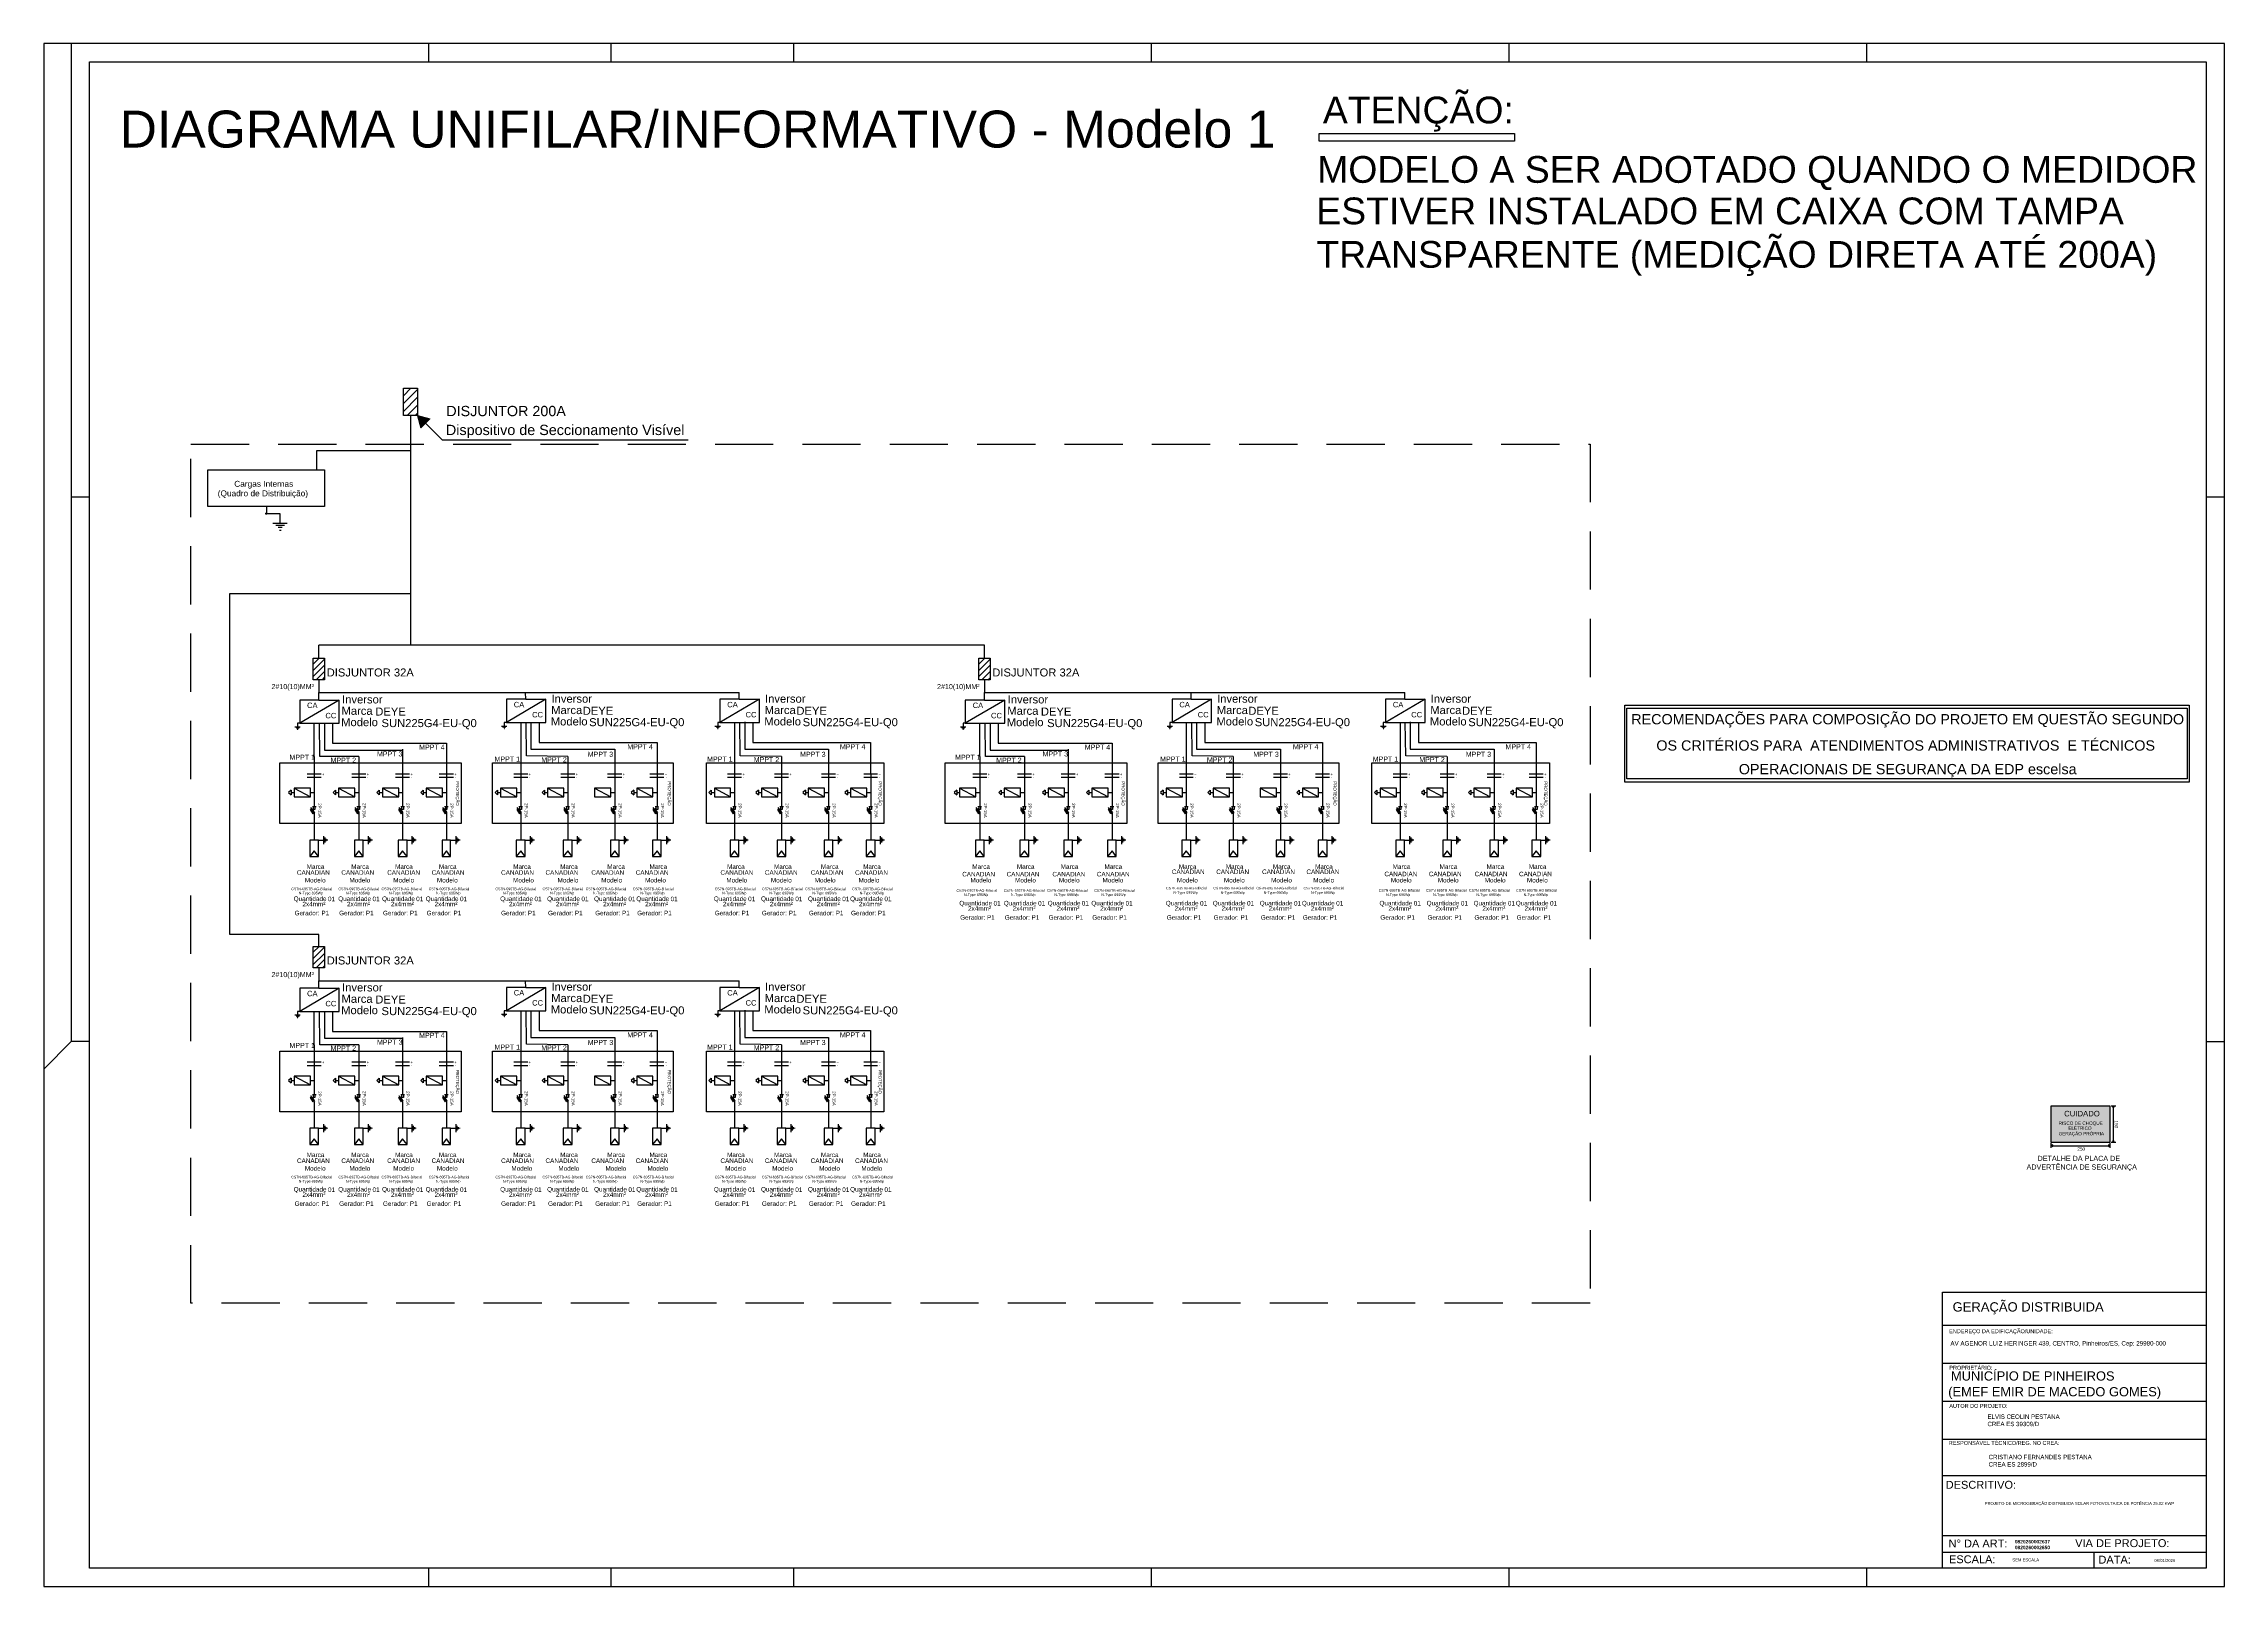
# Model space of a CAD drawing. Header units: millimetres. Extents: x 2932 to 3190, y 1741 to 1825.
# Drawn here: x 3070.9 to 3189.8, y 1740.9 to 1825 of the extents above; entities that cross this region are included whole.
import ezdxf
from ezdxf.enums import TextEntityAlignment as Align

# ---------------------------------------------------------------- set-up
doc = ezdxf.new("R2010")
doc.units = ezdxf.units.MM
doc.linetypes.add('ACAD_ISO02W100', pattern=[15, 12, -3])
doc.linetypes.add('HIDDEN2', pattern=[4.7625, 3.175, -1.5875])
doc.layers.add('ARQ-FOLHA', color=7, linetype='Continuous')
doc.styles.add('arial', font='arial.ttf')
doc.styles.get("Standard").update_dxf_attribs({"font": 'arial.ttf'})

# ---------------------------------------------------------------- blocks, each defined once
blk = doc.blocks.new('A0')
at = {"color": 1}
for p, q in [((75, 4205), (0, 4205)), ((0, 4205), (0, 1410)), ((1050, 4155), (1050, 4205)), ((1547.5, 4155), (1547.5, 4205)), ((2045, 4155), (2045, 4205)), ((3020, 4155), (3020, 4205)), ((3995, 4155), (3995, 4205)), ((4970, 4155), (4970, 4205)), ((75, 2970), (125, 2970)), ((5895, 2970), (5945, 2970)), ((5895, 1485), (5945, 1485)), ((1050, 0), (1050, 50)), ((1547.5, 0), (1547.5, 50)), ((2045, 0), (2045, 50)), ((3020, 0), (3020, 50)), ((3995, 0), (3995, 50)), ((4970, 0), (4970, 50))]:
    blk.add_line(p, q, dxfattribs=at)
blk.add_lwpolyline([(125, 1485), (75, 1485), (0, 1410), (0, 0), (5945, 0), (5945, 4205), (75, 4205), (75, 1485)], dxfattribs=at)
at = {"color": 7}
blk.add_lwpolyline([(125, 4155), (5895, 4155), (5895, 50), (125, 50)], close=True, dxfattribs=at)

msp = doc.modelspace()

# ---------------------------------------------------------------- hatches: boundary and pattern name
at = {"ltscale": 0.1}
h = msp.add_hatch(dxfattribs=at)
h.set_pattern_fill('ANSI31', color=1, scale=0.096037, style=0)
h.set_pattern_definition([(45, (1641.79883, 1903.4235), (-0.21560959, 0.21560959), [])])
h.paths.add_polyline_path([(3090.5, 1806.18), (3091.28, 1806.18), (3091.28, 1804.69), (3090.5, 1804.69)])
msp.add_hatch(color=7, dxfattribs=at).paths.add_polyline_path([(3091.45, 1804.02), (3091.95, 1804.52), (3091.28, 1804.69)])
h = msp.add_hatch(dxfattribs=at)
h.set_pattern_fill('ANSI31', scale=0.074939, style=0)
h.set_pattern_definition([(45, (1955.14692, 1867.3353), (-0.16824281, 0.16824281), [])])
h.paths.add_polyline_path([(3085.59, 1791.46), (3086.2, 1791.46), (3086.2, 1790.29), (3085.59, 1790.29)])
h = msp.add_hatch(dxfattribs=at)
h.set_pattern_fill('ANSI31', scale=0.074939, style=0)
h.set_pattern_definition([(45, (1991.43723, 1867.3353), (-0.16824281, 0.16824281), [])])
h.paths.add_polyline_path([(3121.88, 1791.46), (3122.49, 1791.46), (3122.49, 1790.29), (3121.88, 1790.29)])
h = msp.add_hatch(dxfattribs=at)
h.set_pattern_fill('ANSI31', scale=0.074939, style=0)
h.set_pattern_definition([(45, (1955.14692, 1851.62973), (-0.16824281, 0.16824281), [])])
h.paths.add_polyline_path([(3085.59, 1775.75), (3086.2, 1775.75), (3086.2, 1774.59), (3085.59, 1774.59)])
h = msp.add_hatch(color=2)
h.dxf.hatch_style = 1
h.paths.add_polyline_path([(3180.35, 1767.07), (3180.35, 1765.06), (3183.54, 1765.06), (3183.54, 1767.07)])
h.paths.add_polyline_path([(3180.95, 1766.32), (3183.05, 1766.32), (3183.05, 1766.94), (3180.95, 1766.94)], flags=24)
msp.add_hatch(color=250).paths.add_polyline_path([(3180.58, 1766.95), (3183.28, 1766.95), (3183.28, 1766.32), (3180.58, 1766.32)])

# ---------------------------------------------------------------- linework, layer by layer
at = {"color": 7, "ltscale": 0.1}
for p, q in [((3090.89, 1804.69), (3090.89, 1792.18)), ((3091.28, 1804.69), (3091.45, 1804.02)), ((3091.28, 1804.69), (3091.95, 1804.52)), ((3091.45, 1804.02), (3091.95, 1804.52)), ((3091.7, 1804.27), (3092.63, 1803.35)), ((3106.03, 1803.35), (3092.63, 1803.35)), ((3085.89, 1790.29), (3085.9, 1789.59)), ((3122.18, 1790.29), (3122.19, 1789.59)), ((3085.89, 1774.59), (3085.9, 1773.88)), ((3174.42, 1741.87), (3174.42, 1756.9)), ((3174.42, 1756.9), (3188.79, 1756.9))]:
    msp.add_line(p, q, dxfattribs=at)
for p, q in [((3090.89, 1802.77), (3085.76, 1802.77)), ((3085.76, 1802.77), (3085.76, 1801.71)), ((3081.04, 1776.4), (3081.04, 1794.99)), ((3081.04, 1794.99), (3090.89, 1794.99)), ((3085.89, 1791.46), (3085.89, 1792.18)), ((3122.18, 1792.18), (3085.89, 1792.18)), ((3122.18, 1791.46), (3122.18, 1792.18)), ((3085.9, 1789.18), (3085.9, 1789.59)), ((3085.9, 1789.59), (3108.81, 1789.59)), ((3097.17, 1789.23), (3097.16, 1789.59)), ((3108.81, 1789.23), (3108.81, 1789.59)), ((3122.19, 1789.18), (3122.19, 1789.59)), ((3122.19, 1789.59), (3145.1, 1789.59)), ((3133.46, 1789.23), (3133.46, 1789.59)), ((3145.1, 1789.23), (3145.1, 1789.59)), ((3085.9, 1789.18), (3084.85, 1789.18)), ((3084.85, 1789.18), (3084.85, 1787.92)), ((3087.01, 1789.18), (3084.85, 1787.92)), ((3085.9, 1789.18), (3087.01, 1789.18)), ((3087.01, 1787.92), (3087.01, 1789.18)), ((3097.17, 1789.23), (3096.12, 1789.23)), ((3096.12, 1789.23), (3096.12, 1787.96)), ((3098.27, 1789.23), (3096.12, 1787.96)), ((3097.17, 1789.23), (3098.27, 1789.23)), ((3098.27, 1787.96), (3098.27, 1789.23)), ((3108.81, 1789.23), (3107.76, 1789.23)), ((3107.76, 1789.23), (3107.76, 1787.96)), ((3109.92, 1789.23), (3107.76, 1787.96)), ((3108.81, 1789.23), (3109.92, 1789.23)), ((3109.92, 1787.96), (3109.92, 1789.23)), ((3122.19, 1789.18), (3121.14, 1789.18)), ((3121.14, 1789.18), (3121.14, 1787.92)), ((3123.3, 1789.18), (3121.14, 1787.92)), ((3122.19, 1789.18), (3123.3, 1789.18)), ((3123.3, 1787.92), (3123.3, 1789.18)), ((3133.46, 1789.23), (3132.41, 1789.23)), ((3132.41, 1789.23), (3132.41, 1787.96)), ((3134.56, 1789.23), (3132.41, 1787.96)), ((3133.46, 1789.23), (3134.56, 1789.23)), ((3134.56, 1787.96), (3134.56, 1789.23)), ((3145.1, 1789.23), (3144.05, 1789.23)), ((3144.05, 1789.23), (3144.05, 1787.96)), ((3146.21, 1789.23), (3144.05, 1787.96)), ((3145.1, 1789.23), (3146.21, 1789.23)), ((3146.21, 1787.96), (3146.21, 1789.23)), ((3084.85, 1787.92), (3087.01, 1787.92)), ((3085.64, 1786.1), (3085.64, 1787.92)), ((3085.95, 1786.1), (3085.93, 1787.92)), ((3086.2, 1787.92), (3086.2, 1786.45)), ((3086.64, 1787.92), (3086.64, 1786.83)), ((3096.12, 1787.96), (3098.27, 1787.96)), ((3096.9, 1787.96), (3096.9, 1783.39)), ((3097.22, 1786.14), (3097.2, 1787.96)), ((3097.46, 1787.96), (3097.46, 1786.5)), ((3097.9, 1787.96), (3097.9, 1786.87)), ((3107.76, 1787.96), (3109.92, 1787.96)), ((3108.56, 1787.96), (3108.56, 1783.39)), ((3108.86, 1786.14), (3108.84, 1787.96)), ((3109.11, 1787.99), (3109.11, 1786.5)), ((3109.55, 1787.96), (3109.55, 1786.87)), ((3121.14, 1787.92), (3123.3, 1787.92)), ((3121.93, 1786.1), (3121.93, 1787.92)), ((3122.24, 1786.1), (3122.22, 1787.92)), ((3122.49, 1787.92), (3122.49, 1786.45)), ((3122.93, 1787.92), (3122.93, 1786.83)), ((3132.41, 1787.96), (3134.56, 1787.96)), ((3133.19, 1787.96), (3133.19, 1783.39)), ((3133.51, 1786.14), (3133.49, 1787.96)), ((3133.75, 1787.96), (3133.75, 1786.5)), ((3134.19, 1787.96), (3134.19, 1786.87)), ((3144.05, 1787.96), (3146.21, 1787.96)), ((3144.85, 1787.96), (3144.85, 1783.39)), ((3145.15, 1786.14), (3145.13, 1787.96)), ((3145.4, 1787.99), (3145.4, 1786.5)), ((3145.84, 1787.96), (3145.84, 1786.87)), ((3085.64, 1786.1), (3085.64, 1783.39)), ((3088.07, 1786.1), (3085.95, 1786.1)), ((3086.2, 1786.45), (3090.45, 1786.45)), ((3086.64, 1786.83), (3092.85, 1786.83)), ((3088.07, 1786.1), (3088.07, 1783.39)), ((3090.46, 1786.5), (3090.46, 1783.39)), ((3092.85, 1786.83), (3092.85, 1783.39)), ((3099.46, 1786.1), (3097.22, 1786.14)), ((3097.46, 1786.5), (3102.03, 1786.5)), ((3097.9, 1786.87), (3104.33, 1786.87)), ((3099.46, 1786.1), (3099.46, 1783.39)), ((3102.03, 1786.5), (3102.03, 1785.76)), ((3102.03, 1786.1), (3102.03, 1783.39)), ((3104.33, 1786.87), (3104.33, 1786.1)), ((3104.33, 1786.1), (3104.33, 1783.39)), ((3111.11, 1786.1), (3108.86, 1786.14)), ((3109.11, 1786.5), (3113.68, 1786.5)), ((3109.55, 1786.87), (3115.97, 1786.87)), ((3111.12, 1786.1), (3111.12, 1783.39)), ((3113.68, 1786.5), (3113.68, 1783.39)), ((3115.97, 1786.87), (3115.98, 1783.39)), ((3121.93, 1786.1), (3121.93, 1783.39)), ((3124.36, 1786.1), (3122.24, 1786.1)), ((3122.49, 1786.45), (3126.74, 1786.45)), ((3122.93, 1786.83), (3129.14, 1786.83)), ((3124.36, 1786.1), (3124.36, 1783.39)), ((3126.75, 1786.5), (3126.75, 1783.39)), ((3129.14, 1786.83), (3129.14, 1783.39)), ((3135.75, 1786.1), (3133.51, 1786.14)), ((3133.75, 1786.5), (3138.32, 1786.5)), ((3134.19, 1786.87), (3140.62, 1786.87)), ((3135.75, 1786.1), (3135.75, 1783.39)), ((3138.32, 1786.5), (3138.32, 1785.76)), ((3138.32, 1786.1), (3138.32, 1783.39)), ((3140.62, 1786.87), (3140.62, 1786.1)), ((3140.62, 1786.1), (3140.62, 1783.39)), ((3147.4, 1786.1), (3145.15, 1786.14)), ((3145.4, 1786.5), (3149.97, 1786.5)), ((3145.84, 1786.87), (3152.26, 1786.87)), ((3147.41, 1786.1), (3147.41, 1783.39)), ((3149.97, 1786.5), (3149.97, 1783.39)), ((3152.26, 1786.87), (3152.27, 1783.39)), ((3086.02, 1785.14), (3085.26, 1785.14)), ((3086.02, 1784.96), (3085.26, 1784.96)), ((3088.45, 1785.14), (3087.69, 1785.14)), ((3088.45, 1784.96), (3087.69, 1784.96)), ((3090.84, 1785.14), (3090.08, 1785.14)), ((3090.84, 1784.96), (3090.08, 1784.96)), ((3093.23, 1785.14), (3092.46, 1785.14)), ((3093.23, 1784.96), (3092.46, 1784.96)), ((3097.28, 1785.14), (3096.52, 1785.14)), ((3097.28, 1784.96), (3096.52, 1784.96)), ((3099.85, 1785.14), (3099.08, 1785.14)), ((3099.85, 1784.96), (3099.08, 1784.96)), ((3102.41, 1785.14), (3101.64, 1785.14)), ((3102.41, 1784.96), (3101.64, 1784.96)), ((3104.71, 1785.14), (3103.94, 1785.14)), ((3104.71, 1784.96), (3103.94, 1784.96)), ((3108.94, 1785.14), (3108.17, 1785.14)), ((3108.94, 1784.96), (3108.17, 1784.96)), ((3111.5, 1785.14), (3110.74, 1785.14)), ((3111.5, 1784.96), (3110.74, 1784.96)), ((3114.07, 1785.14), (3113.3, 1785.14)), ((3114.07, 1784.96), (3113.3, 1784.96)), ((3116.36, 1785.14), (3115.6, 1785.14)), ((3116.36, 1784.96), (3115.6, 1784.96)), ((3122.31, 1785.14), (3121.55, 1785.14)), ((3122.31, 1784.96), (3121.55, 1784.96)), ((3124.74, 1785.14), (3123.98, 1785.14)), ((3124.74, 1784.96), (3123.98, 1784.96)), ((3127.13, 1785.14), (3126.37, 1785.14)), ((3127.13, 1784.96), (3126.37, 1784.96)), ((3129.52, 1785.14), (3128.75, 1785.14)), ((3129.52, 1784.96), (3128.75, 1784.96)), ((3133.57, 1785.14), (3132.81, 1785.14)), ((3133.57, 1784.96), (3132.81, 1784.96)), ((3136.14, 1785.14), (3135.37, 1785.14)), ((3136.14, 1784.96), (3135.37, 1784.96)), ((3138.7, 1785.14), (3137.94, 1785.14)), ((3138.7, 1784.96), (3137.94, 1784.96)), ((3141, 1785.14), (3140.23, 1785.14)), ((3141, 1784.96), (3140.23, 1784.96)), ((3145.23, 1785.14), (3144.46, 1785.14)), ((3145.23, 1784.96), (3144.46, 1784.96)), ((3147.79, 1785.14), (3147.03, 1785.14)), ((3147.79, 1784.96), (3147.03, 1784.96)), ((3150.36, 1785.14), (3149.59, 1785.14)), ((3150.36, 1784.96), (3149.59, 1784.96)), ((3152.65, 1785.14), (3151.89, 1785.14)), ((3152.65, 1784.96), (3151.89, 1784.96)), ((3084.38, 1784.28), (3084.24, 1784.15)), ((3084.24, 1784.15), (3084.38, 1784.01)), ((3084.38, 1784.28), (3084.38, 1784.01)), ((3084.38, 1784.15), (3084.54, 1784.15)), ((3084.54, 1784.39), (3085.43, 1783.91)), ((3085.43, 1784.15), (3085.64, 1784.15)), ((3086.81, 1784.28), (3086.67, 1784.15)), ((3086.67, 1784.15), (3086.81, 1784.01)), ((3086.81, 1784.28), (3086.81, 1784.01)), ((3086.81, 1784.15), (3086.97, 1784.15)), ((3086.97, 1784.39), (3087.86, 1783.91)), ((3087.86, 1784.15), (3088.07, 1784.15)), ((3089.19, 1784.28), (3089.06, 1784.15)), ((3089.06, 1784.15), (3089.19, 1784.01)), ((3089.19, 1784.28), (3089.19, 1784.01)), ((3089.19, 1784.15), (3089.36, 1784.15)), ((3089.36, 1784.39), (3090.25, 1783.91)), ((3090.25, 1784.15), (3090.46, 1784.15)), ((3091.58, 1784.28), (3091.45, 1784.15)), ((3091.45, 1784.15), (3091.58, 1784.01)), ((3091.58, 1784.28), (3091.58, 1784.01)), ((3091.58, 1784.15), (3091.74, 1784.15)), ((3091.74, 1784.39), (3092.63, 1783.91)), ((3092.63, 1784.15), (3092.85, 1784.15)), ((3095.64, 1784.28), (3095.5, 1784.15)), ((3095.5, 1784.15), (3095.64, 1784.01)), ((3095.64, 1784.28), (3095.64, 1784.01)), ((3095.64, 1784.15), (3095.8, 1784.15)), ((3095.8, 1784.39), (3096.69, 1783.91)), ((3096.69, 1784.15), (3096.9, 1784.15)), ((3098.2, 1784.28), (3098.06, 1784.15)), ((3098.06, 1784.15), (3098.2, 1784.01)), ((3098.2, 1784.28), (3098.2, 1784.01)), ((3098.2, 1784.15), (3098.36, 1784.15)), ((3098.36, 1784.39), (3099.25, 1783.91)), ((3099.25, 1784.15), (3099.46, 1784.15)), ((3100.93, 1784.39), (3101.82, 1783.91)), ((3101.82, 1784.15), (3102.03, 1784.15)), ((3103.06, 1784.28), (3102.93, 1784.15)), ((3102.93, 1784.15), (3103.06, 1784.01)), ((3103.06, 1784.28), (3103.06, 1784.01)), ((3103.06, 1784.15), (3103.23, 1784.15)), ((3103.23, 1784.39), (3104.11, 1783.91)), ((3104.11, 1784.15), (3104.33, 1784.15)), ((3107.29, 1784.28), (3107.16, 1784.15)), ((3107.16, 1784.15), (3107.29, 1784.01)), ((3107.29, 1784.28), (3107.29, 1784.01)), ((3107.29, 1784.15), (3107.46, 1784.15)), ((3107.46, 1784.39), (3108.34, 1783.91)), ((3108.34, 1784.15), (3108.56, 1784.15)), ((3109.86, 1784.28), (3109.72, 1784.15)), ((3109.72, 1784.15), (3109.86, 1784.01)), ((3109.86, 1784.28), (3109.86, 1784.01)), ((3109.86, 1784.15), (3110.02, 1784.15)), ((3110.02, 1784.39), (3110.91, 1783.91)), ((3110.91, 1784.15), (3111.12, 1784.15)), ((3112.42, 1784.28), (3112.28, 1784.15)), ((3112.28, 1784.15), (3112.42, 1784.01)), ((3112.42, 1784.28), (3112.42, 1784.01)), ((3112.42, 1784.15), (3112.58, 1784.15)), ((3112.58, 1784.39), (3113.47, 1783.91)), ((3113.47, 1784.15), (3113.68, 1784.15)), ((3114.72, 1784.28), (3114.58, 1784.15)), ((3114.58, 1784.15), (3114.72, 1784.01)), ((3114.72, 1784.28), (3114.72, 1784.01)), ((3114.72, 1784.15), (3114.88, 1784.15)), ((3114.88, 1784.39), (3115.77, 1783.91)), ((3115.77, 1784.15), (3115.98, 1784.15)), ((3120.67, 1784.28), (3120.53, 1784.15)), ((3120.53, 1784.15), (3120.67, 1784.01)), ((3120.67, 1784.28), (3120.67, 1784.01)), ((3120.67, 1784.15), (3120.83, 1784.15)), ((3120.83, 1784.39), (3121.72, 1783.91)), ((3121.72, 1784.15), (3121.93, 1784.15)), ((3123.1, 1784.28), (3122.96, 1784.15)), ((3122.96, 1784.15), (3123.1, 1784.01)), ((3123.1, 1784.28), (3123.1, 1784.01)), ((3123.1, 1784.15), (3123.26, 1784.15)), ((3123.26, 1784.39), (3124.15, 1783.91)), ((3124.15, 1784.15), (3124.36, 1784.15)), ((3125.49, 1784.28), (3125.35, 1784.15)), ((3125.35, 1784.15), (3125.49, 1784.01)), ((3125.49, 1784.28), (3125.49, 1784.01)), ((3125.49, 1784.15), (3125.65, 1784.15)), ((3125.65, 1784.39), (3126.54, 1783.91)), ((3126.54, 1784.15), (3126.75, 1784.15)), ((3127.87, 1784.28), (3127.74, 1784.15)), ((3127.74, 1784.15), (3127.87, 1784.01)), ((3127.87, 1784.28), (3127.87, 1784.01)), ((3127.87, 1784.15), (3128.04, 1784.15)), ((3128.04, 1784.39), (3128.92, 1783.91)), ((3128.92, 1784.15), (3129.14, 1784.15)), ((3131.93, 1784.28), (3131.79, 1784.15)), ((3131.79, 1784.15), (3131.93, 1784.01)), ((3131.93, 1784.28), (3131.93, 1784.01)), ((3131.93, 1784.15), (3132.09, 1784.15)), ((3132.09, 1784.39), (3132.98, 1783.91)), ((3132.98, 1784.15), (3133.19, 1784.15)), ((3134.49, 1784.28), (3134.36, 1784.15)), ((3134.36, 1784.15), (3134.49, 1784.01)), ((3134.49, 1784.28), (3134.49, 1784.01)), ((3134.49, 1784.15), (3134.65, 1784.15)), ((3134.65, 1784.39), (3135.54, 1783.91)), ((3135.54, 1784.15), (3135.75, 1784.15)), ((3137.22, 1784.39), (3138.11, 1783.91)), ((3138.11, 1784.15), (3138.32, 1784.15)), ((3139.35, 1784.28), (3139.22, 1784.15)), ((3139.22, 1784.15), (3139.35, 1784.01)), ((3139.35, 1784.28), (3139.35, 1784.01)), ((3139.35, 1784.15), (3139.52, 1784.15)), ((3139.52, 1784.39), (3140.4, 1783.91)), ((3140.4, 1784.15), (3140.62, 1784.15)), ((3143.58, 1784.28), (3143.45, 1784.15)), ((3143.45, 1784.15), (3143.58, 1784.01)), ((3143.58, 1784.28), (3143.58, 1784.01)), ((3143.58, 1784.15), (3143.75, 1784.15)), ((3143.75, 1784.39), (3144.64, 1783.91)), ((3144.64, 1784.15), (3144.85, 1784.15)), ((3146.15, 1784.28), (3146.01, 1784.15)), ((3146.01, 1784.15), (3146.15, 1784.01)), ((3146.15, 1784.28), (3146.15, 1784.01)), ((3146.15, 1784.15), (3146.31, 1784.15)), ((3146.31, 1784.39), (3147.2, 1783.91)), ((3147.2, 1784.15), (3147.41, 1784.15)), ((3148.71, 1784.28), (3148.57, 1784.15)), ((3148.57, 1784.15), (3148.71, 1784.01)), ((3148.71, 1784.28), (3148.71, 1784.01)), ((3148.71, 1784.15), (3148.87, 1784.15)), ((3148.87, 1784.39), (3149.76, 1783.91)), ((3149.76, 1784.15), (3149.97, 1784.15)), ((3151.01, 1784.28), (3150.87, 1784.15)), ((3150.87, 1784.15), (3151.01, 1784.01)), ((3151.01, 1784.28), (3151.01, 1784.01)), ((3151.01, 1784.15), (3151.17, 1784.15)), ((3151.17, 1784.39), (3152.06, 1783.91)), ((3152.06, 1784.15), (3152.27, 1784.15)), ((3085.43, 1783.32), (3085.64, 1782.98)), ((3085.54, 1783.39), (3085.74, 1783.39)), ((3085.64, 1782.98), (3085.64, 1781.55)), ((3087.86, 1783.32), (3088.07, 1782.98)), ((3087.97, 1783.39), (3088.17, 1783.39)), ((3088.07, 1782.98), (3088.07, 1781.55)), ((3090.25, 1783.32), (3090.46, 1782.98)), ((3090.36, 1783.39), (3090.56, 1783.39)), ((3090.46, 1782.98), (3090.46, 1781.55)), ((3092.63, 1783.32), (3092.85, 1782.98)), ((3092.75, 1783.39), (3092.94, 1783.39)), ((3092.85, 1782.98), (3092.85, 1781.55)), ((3096.69, 1783.32), (3096.9, 1782.98)), ((3096.8, 1783.39), (3097, 1783.39)), ((3096.9, 1782.98), (3096.9, 1781.55)), ((3099.25, 1783.32), (3099.46, 1782.98)), ((3099.36, 1783.39), (3099.56, 1783.39)), ((3099.46, 1782.98), (3099.46, 1781.55)), ((3101.82, 1783.32), (3102.03, 1782.98)), ((3101.93, 1783.39), (3102.13, 1783.39)), ((3102.03, 1782.98), (3102.03, 1781.55)), ((3104.11, 1783.32), (3104.33, 1782.98)), ((3104.23, 1783.39), (3104.42, 1783.39)), ((3104.33, 1782.98), (3104.33, 1781.55)), ((3108.34, 1783.32), (3108.56, 1782.98)), ((3108.46, 1783.39), (3108.65, 1783.39)), ((3108.56, 1782.98), (3108.56, 1781.55)), ((3110.91, 1783.32), (3111.12, 1782.98)), ((3111.02, 1783.39), (3111.22, 1783.39)), ((3111.12, 1782.98), (3111.12, 1781.55)), ((3113.47, 1783.32), (3113.68, 1782.98)), ((3113.58, 1783.39), (3113.78, 1783.39)), ((3113.68, 1782.98), (3113.68, 1781.55)), ((3115.77, 1783.32), (3115.98, 1782.98)), ((3115.88, 1783.39), (3116.08, 1783.39)), ((3115.98, 1782.98), (3115.98, 1781.55)), ((3121.72, 1783.32), (3121.93, 1782.98)), ((3121.83, 1783.39), (3122.03, 1783.39)), ((3121.93, 1782.98), (3121.93, 1781.55)), ((3124.15, 1783.32), (3124.36, 1782.98)), ((3124.26, 1783.39), (3124.46, 1783.39)), ((3124.36, 1782.98), (3124.36, 1781.55)), ((3126.54, 1783.32), (3126.75, 1782.98)), ((3126.65, 1783.39), (3126.85, 1783.39)), ((3126.75, 1782.98), (3126.75, 1781.55)), ((3128.92, 1783.32), (3129.14, 1782.98)), ((3129.04, 1783.39), (3129.23, 1783.39)), ((3129.14, 1782.98), (3129.14, 1781.55)), ((3132.98, 1783.32), (3133.19, 1782.98)), ((3133.09, 1783.39), (3133.29, 1783.39)), ((3133.19, 1782.98), (3133.19, 1781.55)), ((3135.54, 1783.32), (3135.75, 1782.98)), ((3135.66, 1783.39), (3135.85, 1783.39)), ((3135.75, 1782.98), (3135.75, 1781.55)), ((3138.11, 1783.32), (3138.32, 1782.98)), ((3138.22, 1783.39), (3138.42, 1783.39)), ((3138.32, 1782.98), (3138.32, 1781.55)), ((3140.4, 1783.32), (3140.62, 1782.98)), ((3140.52, 1783.39), (3140.71, 1783.39)), ((3140.62, 1782.98), (3140.62, 1781.55)), ((3144.64, 1783.32), (3144.85, 1782.98)), ((3144.75, 1783.39), (3144.95, 1783.39)), ((3144.85, 1782.98), (3144.85, 1781.55)), ((3147.2, 1783.32), (3147.41, 1782.98)), ((3147.31, 1783.39), (3147.51, 1783.39)), ((3147.41, 1782.98), (3147.41, 1781.55)), ((3149.76, 1783.32), (3149.97, 1782.98)), ((3149.87, 1783.39), (3150.07, 1783.39)), ((3149.97, 1782.98), (3149.97, 1781.55)), ((3152.06, 1783.32), (3152.27, 1782.98)), ((3152.17, 1783.39), (3152.37, 1783.39)), ((3152.27, 1782.98), (3152.27, 1781.55)), ((3085.64, 1780.97), (3085.4, 1780.66)), ((3085.88, 1780.66), (3085.64, 1780.97)), ((3088.07, 1780.97), (3087.83, 1780.66)), ((3088.31, 1780.66), (3088.07, 1780.97)), ((3090.46, 1780.97), (3090.22, 1780.66)), ((3090.7, 1780.66), (3090.46, 1780.97)), ((3092.85, 1780.97), (3092.61, 1780.66)), ((3093.08, 1780.66), (3092.85, 1780.97)), ((3096.9, 1780.97), (3096.66, 1780.66)), ((3097.14, 1780.66), (3096.9, 1780.97)), ((3099.46, 1780.97), (3099.22, 1780.66)), ((3099.7, 1780.66), (3099.46, 1780.97)), ((3102.03, 1780.97), (3101.79, 1780.66)), ((3102.27, 1780.66), (3102.03, 1780.97)), ((3104.33, 1780.97), (3104.09, 1780.66)), ((3104.56, 1780.66), (3104.33, 1780.97)), ((3108.56, 1780.97), (3108.32, 1780.66)), ((3108.8, 1780.66), (3108.56, 1780.97)), ((3111.12, 1780.97), (3110.88, 1780.66)), ((3111.36, 1780.66), (3111.12, 1780.97)), ((3113.68, 1780.97), (3113.44, 1780.66)), ((3113.92, 1780.66), (3113.68, 1780.97)), ((3115.98, 1780.97), (3115.74, 1780.66)), ((3116.22, 1780.66), (3115.98, 1780.97)), ((3121.93, 1780.97), (3121.69, 1780.66)), ((3122.17, 1780.66), (3121.93, 1780.97)), ((3124.36, 1780.97), (3124.12, 1780.66)), ((3124.6, 1780.66), (3124.36, 1780.97)), ((3126.75, 1780.97), (3126.51, 1780.66)), ((3126.99, 1780.66), (3126.75, 1780.97)), ((3129.14, 1780.97), (3128.9, 1780.66)), ((3129.37, 1780.66), (3129.14, 1780.97)), ((3133.19, 1780.97), (3132.95, 1780.66)), ((3133.43, 1780.66), (3133.19, 1780.97)), ((3135.75, 1780.97), (3135.52, 1780.66)), ((3135.99, 1780.66), (3135.75, 1780.97)), ((3138.32, 1780.97), (3138.08, 1780.66)), ((3138.56, 1780.66), (3138.32, 1780.97)), ((3140.62, 1780.97), (3140.38, 1780.66)), ((3140.86, 1780.66), (3140.62, 1780.97)), ((3144.85, 1780.97), (3144.61, 1780.66)), ((3145.09, 1780.66), (3144.85, 1780.97)), ((3147.41, 1780.97), (3147.17, 1780.66)), ((3147.65, 1780.66), (3147.41, 1780.97)), ((3149.97, 1780.97), (3149.73, 1780.66)), ((3150.21, 1780.66), (3149.97, 1780.97)), ((3152.27, 1780.97), (3152.03, 1780.66)), ((3152.51, 1780.66), (3152.27, 1780.97)), ((3085.89, 1776.4), (3081.04, 1776.4)), ((3085.89, 1775.75), (3085.89, 1776.4)), ((3085.9, 1773.48), (3084.85, 1773.48)), ((3084.85, 1773.48), (3084.85, 1772.21)), ((3087.01, 1773.48), (3084.85, 1772.21)), ((3085.9, 1773.48), (3085.9, 1773.88)), ((3085.9, 1773.88), (3108.81, 1773.88)), ((3085.9, 1773.48), (3087.01, 1773.48)), ((3087.01, 1772.21), (3087.01, 1773.48)), ((3097.17, 1773.52), (3096.12, 1773.52)), ((3096.12, 1773.52), (3096.12, 1772.25)), ((3098.27, 1773.52), (3096.12, 1772.25)), ((3097.17, 1773.52), (3097.16, 1773.88)), ((3097.17, 1773.52), (3098.27, 1773.52)), ((3098.27, 1772.25), (3098.27, 1773.52)), ((3108.81, 1773.52), (3107.76, 1773.52)), ((3107.76, 1773.52), (3107.76, 1772.25)), ((3109.92, 1773.52), (3107.76, 1772.25)), ((3108.81, 1773.52), (3108.81, 1773.88)), ((3108.81, 1773.52), (3109.92, 1773.52)), ((3109.92, 1772.25), (3109.92, 1773.52)), ((3084.85, 1772.21), (3087.01, 1772.21)), ((3085.64, 1770.39), (3085.64, 1772.21)), ((3085.95, 1770.39), (3085.93, 1772.21)), ((3086.2, 1772.21), (3086.2, 1770.75)), ((3086.64, 1772.21), (3086.64, 1771.12)), ((3096.12, 1772.25), (3098.27, 1772.25)), ((3096.9, 1772.25), (3096.9, 1767.68)), ((3097.22, 1770.43), (3097.2, 1772.25)), ((3097.46, 1772.25), (3097.46, 1770.79)), ((3097.9, 1772.25), (3097.9, 1771.17)), ((3107.76, 1772.25), (3109.92, 1772.25)), ((3108.56, 1772.25), (3108.56, 1767.68)), ((3108.86, 1770.43), (3108.84, 1772.25)), ((3109.11, 1772.28), (3109.11, 1770.79)), ((3109.55, 1772.25), (3109.55, 1771.17)), ((3086.2, 1770.75), (3090.45, 1770.75)), ((3086.64, 1771.12), (3092.85, 1771.12)), ((3090.46, 1770.79), (3090.46, 1767.68)), ((3092.85, 1771.12), (3092.85, 1767.68)), ((3099.46, 1770.39), (3097.22, 1770.43)), ((3097.46, 1770.79), (3102.03, 1770.79)), ((3097.9, 1771.17), (3104.33, 1771.17)), ((3102.03, 1770.79), (3102.03, 1770.05)), ((3104.33, 1771.17), (3104.33, 1770.39)), ((3111.11, 1770.39), (3108.86, 1770.43)), ((3109.11, 1770.79), (3113.68, 1770.79)), ((3109.55, 1771.17), (3115.97, 1771.17)), ((3113.68, 1770.79), (3113.68, 1767.68)), ((3115.97, 1771.17), (3115.98, 1767.68)), ((3086.02, 1769.44), (3085.26, 1769.44)), ((3086.02, 1769.25), (3085.26, 1769.25)), ((3085.64, 1770.39), (3085.64, 1767.68)), ((3088.07, 1770.39), (3085.95, 1770.39)), ((3088.45, 1769.44), (3087.69, 1769.44)), ((3088.45, 1769.25), (3087.69, 1769.25)), ((3088.07, 1770.39), (3088.07, 1767.68)), ((3090.84, 1769.44), (3090.08, 1769.44)), ((3090.84, 1769.25), (3090.08, 1769.25)), ((3093.23, 1769.44), (3092.46, 1769.44)), ((3093.23, 1769.25), (3092.46, 1769.25)), ((3097.28, 1769.44), (3096.52, 1769.44)), ((3097.28, 1769.25), (3096.52, 1769.25)), ((3099.85, 1769.44), (3099.08, 1769.44)), ((3099.85, 1769.25), (3099.08, 1769.25)), ((3099.46, 1770.39), (3099.46, 1767.68)), ((3102.41, 1769.44), (3101.64, 1769.44)), ((3102.41, 1769.25), (3101.64, 1769.25)), ((3102.03, 1770.39), (3102.03, 1767.68)), ((3104.71, 1769.44), (3103.94, 1769.44)), ((3104.71, 1769.25), (3103.94, 1769.25)), ((3104.33, 1770.39), (3104.33, 1767.68)), ((3108.94, 1769.44), (3108.17, 1769.44)), ((3108.94, 1769.25), (3108.17, 1769.25)), ((3111.5, 1769.44), (3110.74, 1769.44)), ((3111.5, 1769.25), (3110.74, 1769.25)), ((3111.12, 1770.39), (3111.12, 1767.68)), ((3114.07, 1769.44), (3113.3, 1769.44)), ((3114.07, 1769.25), (3113.3, 1769.25)), ((3116.36, 1769.44), (3115.6, 1769.44)), ((3116.36, 1769.25), (3115.6, 1769.25)), ((3084.38, 1768.58), (3084.24, 1768.44)), ((3084.24, 1768.44), (3084.38, 1768.31)), ((3084.38, 1768.58), (3084.38, 1768.31)), ((3084.38, 1768.44), (3084.54, 1768.44)), ((3084.54, 1768.68), (3085.43, 1768.2)), ((3085.43, 1768.44), (3085.64, 1768.44)), ((3086.81, 1768.58), (3086.67, 1768.44)), ((3086.67, 1768.44), (3086.81, 1768.31)), ((3086.81, 1768.58), (3086.81, 1768.31)), ((3086.81, 1768.44), (3086.97, 1768.44)), ((3086.97, 1768.68), (3087.86, 1768.2)), ((3087.86, 1768.44), (3088.07, 1768.44)), ((3089.19, 1768.58), (3089.06, 1768.44)), ((3089.06, 1768.44), (3089.19, 1768.31)), ((3089.19, 1768.58), (3089.19, 1768.31)), ((3089.19, 1768.44), (3089.36, 1768.44)), ((3089.36, 1768.68), (3090.25, 1768.2)), ((3090.25, 1768.44), (3090.46, 1768.44)), ((3091.58, 1768.58), (3091.45, 1768.44)), ((3091.45, 1768.44), (3091.58, 1768.31)), ((3091.58, 1768.58), (3091.58, 1768.31)), ((3091.58, 1768.44), (3091.74, 1768.44)), ((3091.74, 1768.68), (3092.63, 1768.2)), ((3092.63, 1768.44), (3092.85, 1768.44)), ((3095.64, 1768.58), (3095.5, 1768.44)), ((3095.5, 1768.44), (3095.64, 1768.31)), ((3095.64, 1768.58), (3095.64, 1768.31)), ((3095.64, 1768.44), (3095.8, 1768.44)), ((3095.8, 1768.68), (3096.69, 1768.2)), ((3096.69, 1768.44), (3096.9, 1768.44)), ((3098.2, 1768.58), (3098.06, 1768.44)), ((3098.06, 1768.44), (3098.2, 1768.31)), ((3098.2, 1768.58), (3098.2, 1768.31)), ((3098.2, 1768.44), (3098.36, 1768.44)), ((3098.36, 1768.68), (3099.25, 1768.2)), ((3099.25, 1768.44), (3099.46, 1768.44)), ((3100.93, 1768.68), (3101.82, 1768.2)), ((3101.82, 1768.44), (3102.03, 1768.44)), ((3103.06, 1768.58), (3102.93, 1768.44)), ((3102.93, 1768.44), (3103.06, 1768.31)), ((3103.06, 1768.58), (3103.06, 1768.31)), ((3103.06, 1768.44), (3103.23, 1768.44)), ((3103.23, 1768.68), (3104.11, 1768.2)), ((3104.11, 1768.44), (3104.33, 1768.44)), ((3107.29, 1768.58), (3107.16, 1768.44)), ((3107.16, 1768.44), (3107.29, 1768.31)), ((3107.29, 1768.58), (3107.29, 1768.31)), ((3107.29, 1768.44), (3107.46, 1768.44)), ((3107.46, 1768.68), (3108.34, 1768.2)), ((3108.34, 1768.44), (3108.56, 1768.44)), ((3109.86, 1768.58), (3109.72, 1768.44)), ((3109.72, 1768.44), (3109.86, 1768.31)), ((3109.86, 1768.58), (3109.86, 1768.31)), ((3109.86, 1768.44), (3110.02, 1768.44)), ((3110.02, 1768.68), (3110.91, 1768.2)), ((3110.91, 1768.44), (3111.12, 1768.44)), ((3112.42, 1768.58), (3112.28, 1768.44)), ((3112.28, 1768.44), (3112.42, 1768.31)), ((3112.42, 1768.58), (3112.42, 1768.31)), ((3112.42, 1768.44), (3112.58, 1768.44)), ((3112.58, 1768.68), (3113.47, 1768.2)), ((3113.47, 1768.44), (3113.68, 1768.44)), ((3114.72, 1768.58), (3114.58, 1768.44)), ((3114.58, 1768.44), (3114.72, 1768.31)), ((3114.72, 1768.58), (3114.72, 1768.31)), ((3114.72, 1768.44), (3114.88, 1768.44)), ((3114.88, 1768.68), (3115.77, 1768.2)), ((3115.77, 1768.44), (3115.98, 1768.44)), ((3085.43, 1767.62), (3085.64, 1767.27)), ((3085.54, 1767.68), (3085.74, 1767.68)), ((3085.64, 1767.27), (3085.64, 1765.85)), ((3087.86, 1767.62), (3088.07, 1767.27)), ((3087.97, 1767.68), (3088.17, 1767.68)), ((3088.07, 1767.27), (3088.07, 1765.85)), ((3090.25, 1767.62), (3090.46, 1767.27)), ((3090.36, 1767.68), (3090.56, 1767.68)), ((3090.46, 1767.27), (3090.46, 1765.85)), ((3092.63, 1767.62), (3092.85, 1767.27)), ((3092.75, 1767.68), (3092.94, 1767.68)), ((3092.85, 1767.27), (3092.85, 1765.85)), ((3096.69, 1767.62), (3096.9, 1767.27)), ((3096.8, 1767.68), (3097, 1767.68)), ((3096.9, 1767.27), (3096.9, 1765.85)), ((3099.25, 1767.62), (3099.46, 1767.27)), ((3099.36, 1767.68), (3099.56, 1767.68)), ((3099.46, 1767.27), (3099.46, 1765.85)), ((3101.82, 1767.62), (3102.03, 1767.27)), ((3101.93, 1767.68), (3102.13, 1767.68)), ((3102.03, 1767.27), (3102.03, 1765.85)), ((3104.11, 1767.62), (3104.33, 1767.27)), ((3104.23, 1767.68), (3104.42, 1767.68)), ((3104.33, 1767.27), (3104.33, 1765.85)), ((3108.34, 1767.62), (3108.56, 1767.27)), ((3108.46, 1767.68), (3108.65, 1767.68)), ((3108.56, 1767.27), (3108.56, 1765.85)), ((3110.91, 1767.62), (3111.12, 1767.27)), ((3111.02, 1767.68), (3111.22, 1767.68)), ((3111.12, 1767.27), (3111.12, 1765.85)), ((3113.47, 1767.62), (3113.68, 1767.27)), ((3113.58, 1767.68), (3113.78, 1767.68)), ((3113.68, 1767.27), (3113.68, 1765.85)), ((3115.77, 1767.62), (3115.98, 1767.27)), ((3115.88, 1767.68), (3116.08, 1767.68)), ((3115.98, 1767.27), (3115.98, 1765.85)), ((3085.64, 1765.27), (3085.4, 1764.96)), ((3085.88, 1764.96), (3085.64, 1765.27)), ((3088.07, 1765.27), (3087.83, 1764.96)), ((3088.31, 1764.96), (3088.07, 1765.27)), ((3090.46, 1765.27), (3090.22, 1764.96)), ((3090.7, 1764.96), (3090.46, 1765.27)), ((3092.85, 1765.27), (3092.61, 1764.96)), ((3093.08, 1764.96), (3092.85, 1765.27)), ((3096.9, 1765.27), (3096.66, 1764.96)), ((3097.14, 1764.96), (3096.9, 1765.27)), ((3099.46, 1765.27), (3099.22, 1764.96)), ((3099.7, 1764.96), (3099.46, 1765.27)), ((3102.03, 1765.27), (3101.79, 1764.96)), ((3102.27, 1764.96), (3102.03, 1765.27)), ((3104.33, 1765.27), (3104.09, 1764.96)), ((3104.56, 1764.96), (3104.33, 1765.27)), ((3108.56, 1765.27), (3108.32, 1764.96)), ((3108.8, 1764.96), (3108.56, 1765.27)), ((3111.12, 1765.27), (3110.88, 1764.96)), ((3111.36, 1764.96), (3111.12, 1765.27)), ((3113.68, 1765.27), (3113.44, 1764.96)), ((3113.92, 1764.96), (3113.68, 1765.27)), ((3115.98, 1765.27), (3115.74, 1764.96)), ((3116.22, 1764.96), (3115.98, 1765.27)), ((3174.42, 1755.1), (3188.79, 1755.1)), ((3174.42, 1753.03), (3188.79, 1753.03)), ((3174.52, 1753.03), (3188.79, 1753.03)), ((3174.42, 1750.96), (3188.79, 1750.96)), ((3174.42, 1748.89), (3188.79, 1748.89)), ((3174.42, 1746.91), (3188.79, 1746.91)), ((3174.42, 1743.64), (3188.79, 1743.64)), ((3174.42, 1742.74), (3188.79, 1742.74)), ((3182.67, 1742.75), (3182.67, 1741.91))]:
    msp.add_line(p, q)
at = {"color": 2}
msp.add_line((3083.03, 1799.73), (3083.03, 1799.35), dxfattribs=at)
at = {"color": 3}
for p, q in [((3083.03, 1799.35), (3083.77, 1799.35)), ((3083.77, 1799.35), (3083.77, 1798.83)), ((3083.38, 1798.83), (3084.16, 1798.83)), ((3083.54, 1798.72), (3084.02, 1798.72)), ((3083.68, 1798.6), (3083.89, 1798.6)), ((3083.75, 1798.45), (3083.83, 1798.45)), ((3084.58, 1787.72), (3084.88, 1787.72)), ((3084.65, 1787.68), (3084.83, 1787.68)), ((3084.7, 1787.63), (3084.78, 1787.63)), ((3084.72, 1787.59), (3084.75, 1787.59)), ((3084.73, 1787.92), (3084.73, 1787.72)), ((3084.85, 1787.92), (3084.73, 1787.92)), ((3095.85, 1787.76), (3096.15, 1787.76)), ((3095.91, 1787.72), (3096.09, 1787.72)), ((3095.97, 1787.68), (3096.04, 1787.68)), ((3095.99, 1787.63), (3096.02, 1787.63)), ((3096, 1787.96), (3096, 1787.76)), ((3096.12, 1787.96), (3096, 1787.96)), ((3107.49, 1787.76), (3107.79, 1787.76)), ((3107.56, 1787.72), (3107.74, 1787.72)), ((3107.61, 1787.68), (3107.69, 1787.68)), ((3107.63, 1787.63), (3107.66, 1787.63)), ((3107.64, 1787.96), (3107.64, 1787.76)), ((3107.76, 1787.96), (3107.64, 1787.96)), ((3120.87, 1787.72), (3121.17, 1787.72)), ((3120.94, 1787.68), (3121.12, 1787.68)), ((3120.99, 1787.63), (3121.07, 1787.63)), ((3121.01, 1787.59), (3121.04, 1787.59)), ((3121.02, 1787.92), (3121.02, 1787.72)), ((3121.14, 1787.92), (3121.02, 1787.92)), ((3132.14, 1787.76), (3132.44, 1787.76)), ((3132.2, 1787.72), (3132.38, 1787.72)), ((3132.26, 1787.68), (3132.33, 1787.68)), ((3132.28, 1787.63), (3132.31, 1787.63)), ((3132.29, 1787.96), (3132.29, 1787.76)), ((3132.41, 1787.96), (3132.29, 1787.96)), ((3143.78, 1787.76), (3144.08, 1787.76)), ((3143.85, 1787.72), (3144.03, 1787.72)), ((3143.9, 1787.68), (3143.98, 1787.68)), ((3143.92, 1787.63), (3143.95, 1787.63)), ((3143.93, 1787.96), (3143.93, 1787.76)), ((3144.05, 1787.96), (3143.93, 1787.96)), ((3085.88, 1781.55), (3086.17, 1781.55)), ((3086.17, 1781.33), (3086.17, 1781.77)), ((3086.24, 1781.42), (3086.24, 1781.69)), ((3086.3, 1781.5), (3086.3, 1781.62)), ((3086.37, 1781.53), (3086.37, 1781.58)), ((3088.31, 1781.55), (3088.6, 1781.55)), ((3088.6, 1781.33), (3088.6, 1781.77)), ((3088.67, 1781.42), (3088.67, 1781.69)), ((3088.73, 1781.5), (3088.73, 1781.62)), ((3088.8, 1781.53), (3088.8, 1781.58)), ((3090.7, 1781.55), (3090.99, 1781.55)), ((3090.99, 1781.33), (3090.99, 1781.77)), ((3091.05, 1781.42), (3091.05, 1781.69)), ((3091.12, 1781.5), (3091.12, 1781.62)), ((3091.19, 1781.53), (3091.19, 1781.58)), ((3093.08, 1781.55), (3093.38, 1781.55)), ((3093.38, 1781.33), (3093.38, 1781.77)), ((3093.44, 1781.42), (3093.44, 1781.69)), ((3093.51, 1781.5), (3093.51, 1781.62)), ((3093.58, 1781.53), (3093.58, 1781.58)), ((3097.14, 1781.55), (3097.43, 1781.55)), ((3097.43, 1781.33), (3097.43, 1781.77)), ((3097.5, 1781.42), (3097.5, 1781.69)), ((3097.56, 1781.5), (3097.56, 1781.62)), ((3097.63, 1781.53), (3097.63, 1781.58)), ((3099.7, 1781.55), (3100, 1781.55)), ((3100, 1781.33), (3100, 1781.77)), ((3100.06, 1781.42), (3100.06, 1781.69)), ((3100.13, 1781.5), (3100.13, 1781.62)), ((3100.19, 1781.53), (3100.19, 1781.58)), ((3102.27, 1781.55), (3102.56, 1781.55)), ((3102.56, 1781.33), (3102.56, 1781.77)), ((3102.62, 1781.42), (3102.62, 1781.69)), ((3102.69, 1781.5), (3102.69, 1781.62)), ((3102.76, 1781.53), (3102.76, 1781.58)), ((3104.56, 1781.55), (3104.86, 1781.55)), ((3104.86, 1781.33), (3104.86, 1781.77)), ((3104.92, 1781.42), (3104.92, 1781.69)), ((3104.99, 1781.5), (3104.99, 1781.62)), ((3105.06, 1781.53), (3105.06, 1781.58)), ((3108.8, 1781.55), (3109.09, 1781.55)), ((3109.09, 1781.33), (3109.09, 1781.77)), ((3109.15, 1781.42), (3109.15, 1781.69)), ((3109.22, 1781.5), (3109.22, 1781.62)), ((3109.29, 1781.53), (3109.29, 1781.58)), ((3111.36, 1781.55), (3111.65, 1781.55)), ((3111.65, 1781.33), (3111.65, 1781.77)), ((3111.72, 1781.42), (3111.72, 1781.69)), ((3111.78, 1781.5), (3111.78, 1781.62)), ((3111.85, 1781.53), (3111.85, 1781.58)), ((3113.92, 1781.55), (3114.22, 1781.55)), ((3114.22, 1781.33), (3114.22, 1781.77)), ((3114.28, 1781.42), (3114.28, 1781.69)), ((3114.35, 1781.5), (3114.35, 1781.62)), ((3114.41, 1781.53), (3114.41, 1781.58)), ((3116.22, 1781.55), (3116.51, 1781.55)), ((3116.51, 1781.33), (3116.51, 1781.77)), ((3116.58, 1781.42), (3116.58, 1781.69)), ((3116.64, 1781.5), (3116.64, 1781.62)), ((3116.71, 1781.53), (3116.71, 1781.58)), ((3122.17, 1781.55), (3122.46, 1781.55)), ((3122.46, 1781.33), (3122.46, 1781.77)), ((3122.53, 1781.42), (3122.53, 1781.69)), ((3122.59, 1781.5), (3122.59, 1781.62)), ((3122.66, 1781.53), (3122.66, 1781.58)), ((3124.6, 1781.55), (3124.89, 1781.55)), ((3124.89, 1781.33), (3124.89, 1781.77)), ((3124.96, 1781.42), (3124.96, 1781.69)), ((3125.02, 1781.5), (3125.02, 1781.62)), ((3125.09, 1781.53), (3125.09, 1781.58)), ((3126.99, 1781.55), (3127.28, 1781.55)), ((3127.28, 1781.33), (3127.28, 1781.77)), ((3127.34, 1781.42), (3127.34, 1781.69)), ((3127.41, 1781.5), (3127.41, 1781.62)), ((3127.48, 1781.53), (3127.48, 1781.58)), ((3129.37, 1781.55), (3129.67, 1781.55)), ((3129.67, 1781.33), (3129.67, 1781.77)), ((3129.73, 1781.42), (3129.73, 1781.69)), ((3129.8, 1781.5), (3129.8, 1781.62)), ((3129.87, 1781.53), (3129.87, 1781.58)), ((3133.43, 1781.55), (3133.72, 1781.55)), ((3133.72, 1781.33), (3133.72, 1781.77)), ((3133.79, 1781.42), (3133.79, 1781.69)), ((3133.85, 1781.5), (3133.85, 1781.62)), ((3133.92, 1781.53), (3133.92, 1781.58)), ((3135.99, 1781.55), (3136.29, 1781.55)), ((3136.29, 1781.33), (3136.29, 1781.77)), ((3136.35, 1781.42), (3136.35, 1781.69)), ((3136.42, 1781.5), (3136.42, 1781.62)), ((3136.48, 1781.53), (3136.48, 1781.58)), ((3138.56, 1781.55), (3138.85, 1781.55)), ((3138.85, 1781.33), (3138.85, 1781.77)), ((3138.91, 1781.42), (3138.91, 1781.69)), ((3138.98, 1781.5), (3138.98, 1781.62)), ((3139.05, 1781.53), (3139.05, 1781.58)), ((3140.86, 1781.55), (3141.15, 1781.55)), ((3141.15, 1781.33), (3141.15, 1781.77)), ((3141.21, 1781.42), (3141.21, 1781.69)), ((3141.28, 1781.5), (3141.28, 1781.62)), ((3141.35, 1781.53), (3141.35, 1781.58)), ((3145.09, 1781.55), (3145.38, 1781.55)), ((3145.38, 1781.33), (3145.38, 1781.77)), ((3145.44, 1781.42), (3145.44, 1781.69)), ((3145.51, 1781.5), (3145.51, 1781.62)), ((3145.58, 1781.53), (3145.58, 1781.58)), ((3147.65, 1781.55), (3147.94, 1781.55)), ((3147.94, 1781.33), (3147.94, 1781.77)), ((3148.01, 1781.42), (3148.01, 1781.69)), ((3148.07, 1781.5), (3148.07, 1781.62)), ((3148.14, 1781.53), (3148.14, 1781.58)), ((3150.21, 1781.55), (3150.51, 1781.55)), ((3150.51, 1781.33), (3150.51, 1781.77)), ((3150.57, 1781.42), (3150.57, 1781.69)), ((3150.64, 1781.5), (3150.64, 1781.62)), ((3150.7, 1781.53), (3150.7, 1781.58)), ((3152.51, 1781.55), (3152.8, 1781.55)), ((3152.8, 1781.33), (3152.8, 1781.77)), ((3152.87, 1781.42), (3152.87, 1781.69)), ((3152.93, 1781.5), (3152.93, 1781.62)), ((3153, 1781.53), (3153, 1781.58)), ((3084.58, 1772.02), (3084.88, 1772.02)), ((3084.65, 1771.97), (3084.83, 1771.97)), ((3084.7, 1771.93), (3084.78, 1771.93)), ((3084.72, 1771.88), (3084.75, 1771.88)), ((3084.73, 1772.21), (3084.73, 1772.02)), ((3084.85, 1772.21), (3084.73, 1772.21)), ((3095.85, 1772.06), (3096.15, 1772.06)), ((3095.91, 1772.02), (3096.09, 1772.02)), ((3095.97, 1771.97), (3096.04, 1771.97)), ((3095.99, 1771.93), (3096.02, 1771.93)), ((3096, 1772.25), (3096, 1772.06)), ((3096.12, 1772.25), (3096, 1772.25)), ((3107.49, 1772.06), (3107.79, 1772.06)), ((3107.56, 1772.02), (3107.74, 1772.02)), ((3107.61, 1771.97), (3107.69, 1771.97)), ((3107.63, 1771.93), (3107.66, 1771.93)), ((3107.64, 1772.25), (3107.64, 1772.06)), ((3107.76, 1772.25), (3107.64, 1772.25)), ((3085.88, 1765.85), (3086.17, 1765.85)), ((3086.17, 1765.62), (3086.17, 1766.07)), ((3086.24, 1765.72), (3086.24, 1765.98)), ((3086.3, 1765.79), (3086.3, 1765.91)), ((3086.37, 1765.83), (3086.37, 1765.87)), ((3088.31, 1765.85), (3088.6, 1765.85)), ((3088.6, 1765.62), (3088.6, 1766.07)), ((3088.67, 1765.72), (3088.67, 1765.98)), ((3088.73, 1765.79), (3088.73, 1765.91)), ((3088.8, 1765.83), (3088.8, 1765.87)), ((3090.7, 1765.85), (3090.99, 1765.85)), ((3090.99, 1765.62), (3090.99, 1766.07)), ((3091.05, 1765.72), (3091.05, 1765.98)), ((3091.12, 1765.79), (3091.12, 1765.91)), ((3091.19, 1765.83), (3091.19, 1765.87)), ((3093.08, 1765.85), (3093.38, 1765.85)), ((3093.38, 1765.62), (3093.38, 1766.07)), ((3093.44, 1765.72), (3093.44, 1765.98)), ((3093.51, 1765.79), (3093.51, 1765.91)), ((3093.58, 1765.83), (3093.58, 1765.87)), ((3097.14, 1765.85), (3097.43, 1765.85)), ((3097.43, 1765.62), (3097.43, 1766.07)), ((3097.5, 1765.72), (3097.5, 1765.98)), ((3097.56, 1765.79), (3097.56, 1765.91)), ((3097.63, 1765.83), (3097.63, 1765.87)), ((3099.7, 1765.85), (3100, 1765.85)), ((3100, 1765.62), (3100, 1766.07)), ((3100.06, 1765.72), (3100.06, 1765.98)), ((3100.13, 1765.79), (3100.13, 1765.91)), ((3100.19, 1765.83), (3100.19, 1765.87)), ((3102.27, 1765.85), (3102.56, 1765.85)), ((3102.56, 1765.62), (3102.56, 1766.07)), ((3102.62, 1765.72), (3102.62, 1765.98)), ((3102.69, 1765.79), (3102.69, 1765.91)), ((3102.76, 1765.83), (3102.76, 1765.87)), ((3104.56, 1765.85), (3104.86, 1765.85)), ((3104.86, 1765.62), (3104.86, 1766.07)), ((3104.92, 1765.72), (3104.92, 1765.98)), ((3104.99, 1765.79), (3104.99, 1765.91)), ((3105.06, 1765.83), (3105.06, 1765.87)), ((3108.8, 1765.85), (3109.09, 1765.85)), ((3109.09, 1765.62), (3109.09, 1766.07)), ((3109.15, 1765.72), (3109.15, 1765.98)), ((3109.22, 1765.79), (3109.22, 1765.91)), ((3109.29, 1765.83), (3109.29, 1765.87)), ((3111.36, 1765.85), (3111.65, 1765.85)), ((3111.65, 1765.62), (3111.65, 1766.07)), ((3111.72, 1765.72), (3111.72, 1765.98)), ((3111.78, 1765.79), (3111.78, 1765.91)), ((3111.85, 1765.83), (3111.85, 1765.87)), ((3113.92, 1765.85), (3114.22, 1765.85)), ((3114.22, 1765.62), (3114.22, 1766.07)), ((3114.28, 1765.72), (3114.28, 1765.98)), ((3114.35, 1765.79), (3114.35, 1765.91)), ((3114.41, 1765.83), (3114.41, 1765.87)), ((3116.22, 1765.85), (3116.51, 1765.85)), ((3116.51, 1765.62), (3116.51, 1766.07)), ((3116.58, 1765.72), (3116.58, 1765.98)), ((3116.64, 1765.79), (3116.64, 1765.91)), ((3116.71, 1765.83), (3116.71, 1765.87))]:
    msp.add_line(p, q, dxfattribs=at)
at = {"color": 253}
for p, q in [((3183.61, 1767.06), (3183.86, 1767.06)), ((3183.73, 1767.06), (3183.68, 1766.99)), ((3183.68, 1766.99), (3183.78, 1766.99)), ((3183.78, 1766.99), (3183.73, 1767.06)), ((3183.73, 1766.99), (3183.73, 1765.14)), ((3180.35, 1764.77), (3180.35, 1765.02)), ((3180.43, 1764.94), (3180.35, 1764.89)), ((3180.35, 1764.89), (3180.43, 1764.84)), ((3180.43, 1764.84), (3180.43, 1764.94)), ((3180.43, 1764.89), (3183.46, 1764.89)), ((3183.54, 1764.89), (3183.46, 1764.94)), ((3183.46, 1764.94), (3183.46, 1764.84)), ((3183.46, 1764.84), (3183.54, 1764.89)), ((3183.54, 1765.02), (3183.54, 1764.77)), ((3183.86, 1765.06), (3183.61, 1765.06)), ((3183.68, 1765.14), (3183.73, 1765.06)), ((3183.78, 1765.14), (3183.68, 1765.14)), ((3183.73, 1765.06), (3183.78, 1765.14))]:
    msp.add_line(p, q, dxfattribs=at)
at = {"color": 7, "ltscale": 0.1}
for points in [[(3140.43, 1820.07), (3151.08, 1820.07), (3151.08, 1819.66), (3140.43, 1819.66)], [(3085.59, 1791.46), (3086.2, 1791.46), (3086.2, 1790.29), (3085.59, 1790.29)], [(3121.88, 1791.46), (3122.49, 1791.46), (3122.49, 1790.29), (3121.88, 1790.29)], [(3085.59, 1775.75), (3086.2, 1775.75), (3086.2, 1774.59), (3085.59, 1774.59)]]:
    msp.add_lwpolyline(points, close=True, dxfattribs=at)
at = {"color": 1, "ltscale": 0.1}
for points in [[(3090.5, 1806.18), (3091.28, 1806.18), (3091.28, 1804.69), (3090.5, 1804.69)], [(3079.84, 1801.73), (3086.21, 1801.73), (3086.21, 1799.73), (3079.84, 1799.73)]]:
    msp.add_lwpolyline(points, close=True, dxfattribs=at)
at = {"linetype": 'HIDDEN2'}
msp.add_lwpolyline([(3078.92, 1803.14), (3155.2, 1803.14), (3155.2, 1756.3), (3078.92, 1756.3)], close=True, dxfattribs=at)
at = {"color": 251, "linetype": 'ACAD_ISO02W100', "true_color": 0x636466}
for points in [[(3083.76, 1785.76), (3093.66, 1785.76), (3093.66, 1782.45), (3083.76, 1782.45)], [(3095.36, 1785.76), (3105.21, 1785.76), (3105.21, 1782.45), (3095.36, 1782.45)], [(3107.02, 1785.76), (3116.7, 1785.76), (3116.7, 1782.45), (3107.02, 1782.45)], [(3120.05, 1785.76), (3129.95, 1785.76), (3129.95, 1782.45), (3120.05, 1782.45)], [(3131.66, 1785.76), (3141.5, 1785.76), (3141.5, 1782.45), (3131.66, 1782.45)], [(3143.31, 1785.76), (3152.99, 1785.76), (3152.99, 1782.45), (3143.31, 1782.45)], [(3083.76, 1770.05), (3093.66, 1770.05), (3093.66, 1766.74), (3083.76, 1766.74)], [(3095.36, 1770.05), (3105.21, 1770.05), (3105.21, 1766.74), (3095.36, 1766.74)], [(3107.02, 1770.05), (3116.7, 1770.05), (3116.7, 1766.74), (3107.02, 1766.74)]]:
    msp.add_lwpolyline(points, close=True, dxfattribs=at)
for points in [[(3084.54, 1783.91), (3085.43, 1783.91), (3085.43, 1784.39), (3084.54, 1784.39)], [(3086.97, 1783.91), (3087.86, 1783.91), (3087.86, 1784.39), (3086.97, 1784.39)], [(3089.36, 1783.91), (3090.25, 1783.91), (3090.25, 1784.39), (3089.36, 1784.39)], [(3091.74, 1783.91), (3092.63, 1783.91), (3092.63, 1784.39), (3091.74, 1784.39)], [(3095.8, 1783.91), (3096.69, 1783.91), (3096.69, 1784.39), (3095.8, 1784.39)], [(3098.36, 1783.91), (3099.25, 1783.91), (3099.25, 1784.39), (3098.36, 1784.39)], [(3100.93, 1783.91), (3101.82, 1783.91), (3101.82, 1784.39), (3100.93, 1784.39)], [(3103.23, 1783.91), (3104.11, 1783.91), (3104.11, 1784.39), (3103.23, 1784.39)], [(3107.46, 1783.91), (3108.34, 1783.91), (3108.34, 1784.39), (3107.46, 1784.39)], [(3110.02, 1783.91), (3110.91, 1783.91), (3110.91, 1784.39), (3110.02, 1784.39)], [(3112.58, 1783.91), (3113.47, 1783.91), (3113.47, 1784.39), (3112.58, 1784.39)], [(3114.88, 1783.91), (3115.77, 1783.91), (3115.77, 1784.39), (3114.88, 1784.39)], [(3120.83, 1783.91), (3121.72, 1783.91), (3121.72, 1784.39), (3120.83, 1784.39)], [(3123.26, 1783.91), (3124.15, 1783.91), (3124.15, 1784.39), (3123.26, 1784.39)], [(3125.65, 1783.91), (3126.54, 1783.91), (3126.54, 1784.39), (3125.65, 1784.39)], [(3128.04, 1783.91), (3128.92, 1783.91), (3128.92, 1784.39), (3128.04, 1784.39)], [(3132.09, 1783.91), (3132.98, 1783.91), (3132.98, 1784.39), (3132.09, 1784.39)], [(3134.65, 1783.91), (3135.54, 1783.91), (3135.54, 1784.39), (3134.65, 1784.39)], [(3137.22, 1783.91), (3138.11, 1783.91), (3138.11, 1784.39), (3137.22, 1784.39)], [(3139.52, 1783.91), (3140.4, 1783.91), (3140.4, 1784.39), (3139.52, 1784.39)], [(3143.75, 1783.91), (3144.64, 1783.91), (3144.64, 1784.39), (3143.75, 1784.39)], [(3146.31, 1783.91), (3147.2, 1783.91), (3147.2, 1784.39), (3146.31, 1784.39)], [(3148.87, 1783.91), (3149.76, 1783.91), (3149.76, 1784.39), (3148.87, 1784.39)], [(3151.17, 1783.91), (3152.06, 1783.91), (3152.06, 1784.39), (3151.17, 1784.39)], [(3085.44, 1783.22), (3085.52, 1783.27), (3085.66, 1783.03), (3085.59, 1782.98)], [(3085.6, 1783.39), (3085.68, 1783.39), (3085.68, 1783.22), (3085.6, 1783.22)], [(3087.87, 1783.22), (3087.95, 1783.27), (3088.09, 1783.03), (3088.02, 1782.98)], [(3088.03, 1783.39), (3088.11, 1783.39), (3088.11, 1783.22), (3088.03, 1783.22)], [(3090.26, 1783.22), (3090.33, 1783.27), (3090.48, 1783.03), (3090.4, 1782.98)], [(3090.42, 1783.39), (3090.5, 1783.39), (3090.5, 1783.22), (3090.42, 1783.22)], [(3092.65, 1783.22), (3092.72, 1783.27), (3092.87, 1783.03), (3092.79, 1782.98)], [(3092.81, 1783.39), (3092.88, 1783.39), (3092.88, 1783.22), (3092.81, 1783.22)], [(3096.7, 1783.22), (3096.78, 1783.27), (3096.92, 1783.03), (3096.85, 1782.98)], [(3096.86, 1783.39), (3096.94, 1783.39), (3096.94, 1783.22), (3096.86, 1783.22)], [(3099.26, 1783.22), (3099.34, 1783.27), (3099.49, 1783.03), (3099.41, 1782.98)], [(3099.42, 1783.39), (3099.5, 1783.39), (3099.5, 1783.22), (3099.42, 1783.22)], [(3101.83, 1783.22), (3101.9, 1783.27), (3102.05, 1783.03), (3101.97, 1782.98)], [(3101.99, 1783.39), (3102.07, 1783.39), (3102.07, 1783.22), (3101.99, 1783.22)], [(3104.13, 1783.22), (3104.2, 1783.27), (3104.35, 1783.03), (3104.27, 1782.98)], [(3104.29, 1783.39), (3104.37, 1783.39), (3104.37, 1783.22), (3104.29, 1783.22)], [(3108.36, 1783.22), (3108.43, 1783.27), (3108.58, 1783.03), (3108.5, 1782.98)], [(3108.52, 1783.39), (3108.6, 1783.39), (3108.6, 1783.22), (3108.52, 1783.22)], [(3110.92, 1783.22), (3111, 1783.27), (3111.14, 1783.03), (3111.06, 1782.98)], [(3111.08, 1783.39), (3111.16, 1783.39), (3111.16, 1783.22), (3111.08, 1783.22)], [(3113.48, 1783.22), (3113.56, 1783.27), (3113.7, 1783.03), (3113.63, 1782.98)], [(3113.64, 1783.39), (3113.72, 1783.39), (3113.72, 1783.22), (3113.64, 1783.22)], [(3115.78, 1783.22), (3115.86, 1783.27), (3116, 1783.03), (3115.93, 1782.98)], [(3115.94, 1783.39), (3116.02, 1783.39), (3116.02, 1783.22), (3115.94, 1783.22)], [(3121.73, 1783.22), (3121.81, 1783.27), (3121.95, 1783.03), (3121.88, 1782.98)], [(3121.89, 1783.39), (3121.97, 1783.39), (3121.97, 1783.22), (3121.89, 1783.22)], [(3124.16, 1783.22), (3124.24, 1783.27), (3124.38, 1783.03), (3124.31, 1782.98)], [(3124.32, 1783.39), (3124.4, 1783.39), (3124.4, 1783.22), (3124.32, 1783.22)], [(3126.55, 1783.22), (3126.63, 1783.27), (3126.77, 1783.03), (3126.69, 1782.98)], [(3126.71, 1783.39), (3126.79, 1783.39), (3126.79, 1783.22), (3126.71, 1783.22)], [(3128.94, 1783.22), (3129.01, 1783.27), (3129.16, 1783.03), (3129.08, 1782.98)], [(3129.1, 1783.39), (3129.17, 1783.39), (3129.17, 1783.22), (3129.1, 1783.22)], [(3132.99, 1783.22), (3133.07, 1783.27), (3133.21, 1783.03), (3133.14, 1782.98)], [(3133.15, 1783.39), (3133.23, 1783.39), (3133.23, 1783.22), (3133.15, 1783.22)], [(3135.55, 1783.22), (3135.63, 1783.27), (3135.78, 1783.03), (3135.7, 1782.98)], [(3135.71, 1783.39), (3135.79, 1783.39), (3135.79, 1783.22), (3135.71, 1783.22)], [(3138.12, 1783.22), (3138.19, 1783.27), (3138.34, 1783.03), (3138.26, 1782.98)], [(3138.28, 1783.39), (3138.36, 1783.39), (3138.36, 1783.22), (3138.28, 1783.22)], [(3140.42, 1783.22), (3140.49, 1783.27), (3140.64, 1783.03), (3140.56, 1782.98)], [(3140.58, 1783.39), (3140.66, 1783.39), (3140.66, 1783.22), (3140.58, 1783.22)], [(3144.65, 1783.22), (3144.72, 1783.27), (3144.87, 1783.03), (3144.79, 1782.98)], [(3144.81, 1783.39), (3144.89, 1783.39), (3144.89, 1783.22), (3144.81, 1783.22)], [(3147.21, 1783.22), (3147.29, 1783.27), (3147.43, 1783.03), (3147.36, 1782.98)], [(3147.37, 1783.39), (3147.45, 1783.39), (3147.45, 1783.22), (3147.37, 1783.22)], [(3149.77, 1783.22), (3149.85, 1783.27), (3150, 1783.03), (3149.92, 1782.98)], [(3149.93, 1783.39), (3150.01, 1783.39), (3150.01, 1783.22), (3149.93, 1783.22)], [(3152.07, 1783.22), (3152.15, 1783.27), (3152.29, 1783.03), (3152.22, 1782.98)], [(3152.23, 1783.39), (3152.31, 1783.39), (3152.31, 1783.22), (3152.23, 1783.22)], [(3085.4, 1781.55), (3085.4, 1780.66), (3085.88, 1780.66), (3085.88, 1781.55)], [(3087.83, 1781.55), (3087.83, 1780.66), (3088.31, 1780.66), (3088.31, 1781.55)], [(3090.22, 1781.55), (3090.22, 1780.66), (3090.7, 1780.66), (3090.7, 1781.55)], [(3092.61, 1781.55), (3092.61, 1780.66), (3093.08, 1780.66), (3093.08, 1781.55)], [(3096.66, 1781.55), (3096.66, 1780.66), (3097.14, 1780.66), (3097.14, 1781.55)], [(3099.22, 1781.55), (3099.22, 1780.66), (3099.7, 1780.66), (3099.7, 1781.55)], [(3101.79, 1781.55), (3101.79, 1780.66), (3102.27, 1780.66), (3102.27, 1781.55)], [(3104.09, 1781.55), (3104.09, 1780.66), (3104.56, 1780.66), (3104.56, 1781.55)], [(3108.32, 1781.55), (3108.32, 1780.66), (3108.8, 1780.66), (3108.8, 1781.55)], [(3110.88, 1781.55), (3110.88, 1780.66), (3111.36, 1780.66), (3111.36, 1781.55)], [(3113.44, 1781.55), (3113.44, 1780.66), (3113.92, 1780.66), (3113.92, 1781.55)], [(3115.74, 1781.55), (3115.74, 1780.66), (3116.22, 1780.66), (3116.22, 1781.55)], [(3121.69, 1781.55), (3121.69, 1780.66), (3122.17, 1780.66), (3122.17, 1781.55)], [(3124.12, 1781.55), (3124.12, 1780.66), (3124.6, 1780.66), (3124.6, 1781.55)], [(3126.51, 1781.55), (3126.51, 1780.66), (3126.99, 1780.66), (3126.99, 1781.55)], [(3128.9, 1781.55), (3128.9, 1780.66), (3129.37, 1780.66), (3129.37, 1781.55)], [(3132.95, 1781.55), (3132.95, 1780.66), (3133.43, 1780.66), (3133.43, 1781.55)], [(3135.52, 1781.55), (3135.52, 1780.66), (3135.99, 1780.66), (3135.99, 1781.55)], [(3138.08, 1781.55), (3138.08, 1780.66), (3138.56, 1780.66), (3138.56, 1781.55)], [(3140.38, 1781.55), (3140.38, 1780.66), (3140.86, 1780.66), (3140.86, 1781.55)], [(3144.61, 1781.55), (3144.61, 1780.66), (3145.09, 1780.66), (3145.09, 1781.55)], [(3147.17, 1781.55), (3147.17, 1780.66), (3147.65, 1780.66), (3147.65, 1781.55)], [(3149.73, 1781.55), (3149.73, 1780.66), (3150.21, 1780.66), (3150.21, 1781.55)], [(3152.03, 1781.55), (3152.03, 1780.66), (3152.51, 1780.66), (3152.51, 1781.55)], [(3084.54, 1768.2), (3085.43, 1768.2), (3085.43, 1768.68), (3084.54, 1768.68)], [(3086.97, 1768.2), (3087.86, 1768.2), (3087.86, 1768.68), (3086.97, 1768.68)], [(3089.36, 1768.2), (3090.25, 1768.2), (3090.25, 1768.68), (3089.36, 1768.68)], [(3091.74, 1768.2), (3092.63, 1768.2), (3092.63, 1768.68), (3091.74, 1768.68)], [(3095.8, 1768.2), (3096.69, 1768.2), (3096.69, 1768.68), (3095.8, 1768.68)], [(3098.36, 1768.2), (3099.25, 1768.2), (3099.25, 1768.68), (3098.36, 1768.68)], [(3100.93, 1768.2), (3101.82, 1768.2), (3101.82, 1768.68), (3100.93, 1768.68)], [(3103.23, 1768.2), (3104.11, 1768.2), (3104.11, 1768.68), (3103.23, 1768.68)], [(3107.46, 1768.2), (3108.34, 1768.2), (3108.34, 1768.68), (3107.46, 1768.68)], [(3110.02, 1768.2), (3110.91, 1768.2), (3110.91, 1768.68), (3110.02, 1768.68)], [(3112.58, 1768.2), (3113.47, 1768.2), (3113.47, 1768.68), (3112.58, 1768.68)], [(3114.88, 1768.2), (3115.77, 1768.2), (3115.77, 1768.68), (3114.88, 1768.68)], [(3085.44, 1767.52), (3085.52, 1767.56), (3085.66, 1767.32), (3085.59, 1767.28)], [(3085.6, 1767.68), (3085.68, 1767.68), (3085.68, 1767.52), (3085.6, 1767.52)], [(3087.87, 1767.52), (3087.95, 1767.56), (3088.09, 1767.32), (3088.02, 1767.28)], [(3088.03, 1767.68), (3088.11, 1767.68), (3088.11, 1767.52), (3088.03, 1767.52)], [(3090.26, 1767.52), (3090.33, 1767.56), (3090.48, 1767.32), (3090.4, 1767.28)], [(3090.42, 1767.68), (3090.5, 1767.68), (3090.5, 1767.52), (3090.42, 1767.52)], [(3092.65, 1767.52), (3092.72, 1767.56), (3092.87, 1767.32), (3092.79, 1767.28)], [(3092.81, 1767.68), (3092.88, 1767.68), (3092.88, 1767.52), (3092.81, 1767.52)], [(3096.7, 1767.52), (3096.78, 1767.56), (3096.92, 1767.32), (3096.85, 1767.28)], [(3096.86, 1767.68), (3096.94, 1767.68), (3096.94, 1767.52), (3096.86, 1767.52)], [(3099.26, 1767.52), (3099.34, 1767.56), (3099.49, 1767.32), (3099.41, 1767.28)], [(3099.42, 1767.68), (3099.5, 1767.68), (3099.5, 1767.52), (3099.42, 1767.52)], [(3101.83, 1767.52), (3101.9, 1767.56), (3102.05, 1767.32), (3101.97, 1767.28)], [(3101.99, 1767.68), (3102.07, 1767.68), (3102.07, 1767.52), (3101.99, 1767.52)], [(3104.13, 1767.52), (3104.2, 1767.56), (3104.35, 1767.32), (3104.27, 1767.28)], [(3104.29, 1767.68), (3104.37, 1767.68), (3104.37, 1767.52), (3104.29, 1767.52)], [(3108.36, 1767.52), (3108.43, 1767.56), (3108.58, 1767.32), (3108.5, 1767.28)], [(3108.52, 1767.68), (3108.6, 1767.68), (3108.6, 1767.52), (3108.52, 1767.52)], [(3110.92, 1767.52), (3111, 1767.56), (3111.14, 1767.32), (3111.06, 1767.28)], [(3111.08, 1767.68), (3111.16, 1767.68), (3111.16, 1767.52), (3111.08, 1767.52)], [(3113.48, 1767.52), (3113.56, 1767.56), (3113.7, 1767.32), (3113.63, 1767.28)], [(3113.64, 1767.68), (3113.72, 1767.68), (3113.72, 1767.52), (3113.64, 1767.52)], [(3115.78, 1767.52), (3115.86, 1767.56), (3116, 1767.32), (3115.93, 1767.28)], [(3115.94, 1767.68), (3116.02, 1767.68), (3116.02, 1767.52), (3115.94, 1767.52)], [(3085.4, 1765.85), (3085.4, 1764.96), (3085.88, 1764.96), (3085.88, 1765.85)], [(3087.83, 1765.85), (3087.83, 1764.96), (3088.31, 1764.96), (3088.31, 1765.85)], [(3090.22, 1765.85), (3090.22, 1764.96), (3090.7, 1764.96), (3090.7, 1765.85)], [(3092.61, 1765.85), (3092.61, 1764.96), (3093.08, 1764.96), (3093.08, 1765.85)], [(3096.66, 1765.85), (3096.66, 1764.96), (3097.14, 1764.96), (3097.14, 1765.85)], [(3099.22, 1765.85), (3099.22, 1764.96), (3099.7, 1764.96), (3099.7, 1765.85)], [(3101.79, 1765.85), (3101.79, 1764.96), (3102.27, 1764.96), (3102.27, 1765.85)], [(3104.09, 1765.85), (3104.09, 1764.96), (3104.56, 1764.96), (3104.56, 1765.85)], [(3108.32, 1765.85), (3108.32, 1764.96), (3108.8, 1764.96), (3108.8, 1765.85)], [(3110.88, 1765.85), (3110.88, 1764.96), (3111.36, 1764.96), (3111.36, 1765.85)], [(3113.44, 1765.85), (3113.44, 1764.96), (3113.92, 1764.96), (3113.92, 1765.85)], [(3115.74, 1765.85), (3115.74, 1764.96), (3116.22, 1764.96), (3116.22, 1765.85)]]:
    msp.add_lwpolyline(points, close=True)
at = {"color": 250}
msp.add_lwpolyline([(3180.35, 1767.07), (3183.54, 1767.07), (3183.54, 1765.06), (3180.35, 1765.06)], close=True, dxfattribs=at)
msp.add_lwpolyline([(3180.35, 1767.07), (3183.54, 1767.07), (3183.54, 1765.06), (3180.35, 1765.06)], close=True, dxfattribs=at)
msp.add_lwpolyline([(3180.35, 1767.07), (3183.54, 1767.07), (3183.54, 1765.06), (3180.35, 1765.06)], close=True, dxfattribs=at)
at = {"color": 3}
msp.add_circle((3083.03, 1799.35), 0.036, dxfattribs=at)
at = {"layer": 'ARQ-FOLHA', "color": 7, "ltscale": 0.1}
for points in [[(3157.09, 1788.9), (3187.87, 1788.9), (3187.87, 1784.71), (3157.09, 1784.71)], [(3157.21, 1788.75), (3187.75, 1788.75), (3187.75, 1784.89), (3157.21, 1784.89)]]:
    msp.add_lwpolyline(points, close=True, dxfattribs=at)

# ---------------------------------------------------------------- block references
at = {"xscale": 0.0199999999999818, "yscale": 0.0199999999999818, "zscale": 0.0199999999999818}
msp.add_blockref('A0', (3070.89, 1740.87), dxfattribs=at)

# ---------------------------------------------------------------- texts
at = {"style": 'arial'}
for s, height, p in [('ATENÇÃO:', 1.458, (3145.84, 1821.35)), ('DIAGRAMA UNIFILAR/INFORMATIVO - Modelo 1', 2.0145, (3106.54, 1820.31)), ('MODELO A SER ADOTADO QUANDO O MEDIDOR', 1.4584, (3164.32, 1818.11)), ('ESTIVER INSTALADO EM CAIXA COM TAMPA', 1.4584, (3162.29, 1815.85)), ('TRANSPARENTE (MEDIÇÃO DIRETA ATÉ 200A)', 1.4584, (3163.2, 1813.48)), ('RECOMENDAÇÕES PARA COMPOSIÇÃO DO PROJETO EM QUESTÃO SEGUNDO', 0.5596, (3172.52, 1788.14)), ('OS CRITÉRIOS PARA  ATENDIMENTOS ADMINISTRATIVOS  E TÉCNICOS ', 0.5596, (3172.52, 1786.71)), ('OPERACIONAIS DE SEGURANÇA DA EDP escelsa', 0.5596, (3172.52, 1785.42)), ('ADVERTÊNCIA DE SEGURANÇA', 0.2798, (3182.01, 1763.73)), ('DETALHE DA PLACA DE', 0.2798, (3181.85, 1764.2))]:
    msp.add_text(s, height=height, dxfattribs=at).set_placement(p, align=Align.MIDDLE_CENTER)
at = {"color": 7, "style": 'arial'}
for s, p in [('DISJUNTOR 200A', (3092.84, 1804.66)), ('Dispositivo de Seccionamento Visível', (3092.82, 1803.63))]:
    msp.add_text(s, height=0.5602, dxfattribs=at).set_placement(p)
at = {"style": 'arial'}
for s, height, p in [('(Quadro de Distribuição)', 0.3237, (3080.38, 1800.29)), ('Cargas Internas', 0.3237, (3081.28, 1800.81)), ('DISJUNTOR 32A', 0.4372, (3086.32, 1790.47)), ('DISJUNTOR 32A', 0.4372, (3122.61, 1790.47)), ('2#10(10)MM²', 0.2765, (3083.31, 1789.78)), ('Inversor ', 0.437, (3098.58, 1789.04)), ('Inversor ', 0.437, (3110.22, 1789.04)), ('2#10(10)MM²', 0.2765, (3119.6, 1789.78)), ('Inversor ', 0.437, (3134.87, 1789.04)), ('Inversor ', 0.437, (3146.51, 1789.04)), ('CA', 0.295, (3085.25, 1788.75)), ('CC', 0.295, (3086.25, 1788.19)), ('Marca', 0.437, (3087.13, 1788.38)), ('Inversor ', 0.437, (3087.16, 1789)), ('CA', 0.295, (3096.52, 1788.79)), ('CC', 0.295, (3097.52, 1788.24)), ('Modelo', 0.437, (3098.54, 1787.8)), ('Marca', 0.437, (3098.56, 1788.42)), ('CA', 0.295, (3108.16, 1788.79)), ('CC', 0.295, (3109.16, 1788.24)), ('Modelo', 0.437, (3110.18, 1787.8)), ('Marca', 0.437, (3110.2, 1788.42)), ('CA', 0.295, (3121.54, 1788.75)), ('CC', 0.295, (3122.54, 1788.19)), ('Marca', 0.437, (3123.43, 1788.38)), ('Inversor ', 0.437, (3123.45, 1789)), ('CA', 0.295, (3132.81, 1788.79)), ('CC', 0.295, (3133.81, 1788.24)), ('Modelo', 0.437, (3134.83, 1787.8)), ('Marca', 0.437, (3134.85, 1788.42)), ('CA', 0.295, (3144.45, 1788.79)), ('CC', 0.295, (3145.45, 1788.24)), ('Modelo', 0.437, (3146.47, 1787.8)), ('Marca', 0.437, (3146.49, 1788.42)), ('Modelo', 0.437, (3087.11, 1787.76)), ('Modelo', 0.437, (3123.4, 1787.76)), ('MPPT 1', 0.276, (3084.29, 1785.93)), ('MPPT 2', 0.276, (3086.53, 1785.77)), ('MPPT 3', 0.276, (3089.06, 1786.11)), ('MPPT 4', 0.276, (3091.36, 1786.48)), ('MPPT 1', 0.276, (3095.47, 1785.83)), ('MPPT 2', 0.276, (3098.02, 1785.79)), ('MPPT 3', 0.276, (3100.55, 1786.09)), ('MPPT 4', 0.276, (3102.71, 1786.5)), ('MPPT 1', 0.276, (3107.06, 1785.83)), ('MPPT 2', 0.276, (3109.6, 1785.8)), ('MPPT 3', 0.276, (3112.13, 1786.09)), ('MPPT 4', 0.276, (3114.3, 1786.5)), ('MPPT 1', 0.276, (3120.58, 1785.93)), ('MPPT 2', 0.276, (3122.82, 1785.77)), ('MPPT 3', 0.276, (3125.35, 1786.11)), ('MPPT 4', 0.276, (3127.65, 1786.48)), ('MPPT 1', 0.276, (3131.76, 1785.83)), ('MPPT 2', 0.276, (3134.31, 1785.79)), ('MPPT 3', 0.276, (3136.84, 1786.09)), ('MPPT 4', 0.276, (3139, 1786.5)), ('MPPT 1', 0.276, (3143.35, 1785.83)), ('MPPT 2', 0.276, (3145.89, 1785.8)), ('MPPT 3', 0.276, (3148.42, 1786.09)), ('MPPT 4', 0.276, (3150.59, 1786.5)), ('+', 0.149, (3086.07, 1785.07)), ('+', 0.149, (3088.51, 1785.07)), ('+', 0.149, (3090.89, 1785.07)), ('+', 0.149, (3093.28, 1785.07)), ('+', 0.149, (3097.33, 1785.07)), ('+', 0.149, (3099.9, 1785.07)), ('+', 0.149, (3102.46, 1785.07)), ('+', 0.149, (3104.76, 1785.07)), ('+', 0.149, (3108.99, 1785.07)), ('+', 0.149, (3111.55, 1785.07)), ('+', 0.149, (3114.12, 1785.07)), ('+', 0.149, (3116.41, 1785.07)), ('+', 0.149, (3122.36, 1785.07)), ('+', 0.149, (3124.8, 1785.07)), ('+', 0.149, (3127.18, 1785.07)), ('+', 0.149, (3129.57, 1785.07)), ('+', 0.149, (3133.62, 1785.07)), ('+', 0.149, (3136.19, 1785.07)), ('+', 0.149, (3138.75, 1785.07)), ('+', 0.149, (3141.05, 1785.07)), ('+', 0.149, (3145.28, 1785.07)), ('+', 0.149, (3147.84, 1785.07)), ('+', 0.149, (3150.41, 1785.07)), ('+', 0.149, (3152.7, 1785.07)), ('Marca', 0.248, (3085.23, 1779.98)), ('Marca', 0.248, (3087.66, 1779.98)), ('Marca', 0.248, (3090.05, 1779.98)), ('Marca', 0.248, (3092.44, 1779.98)), ('Marca', 0.248, (3096.49, 1779.98)), ('Marca', 0.248, (3099.05, 1779.98)), ('Marca', 0.248, (3101.62, 1779.98)), ('Marca', 0.248, (3103.92, 1779.98)), ('Marca', 0.248, (3108.15, 1779.98)), ('Marca', 0.248, (3110.71, 1779.98)), ('Marca', 0.248, (3113.27, 1779.98)), ('Marca', 0.248, (3115.57, 1779.98)), ('Marca', 0.248, (3121.52, 1779.98)), ('Marca', 0.248, (3123.95, 1779.98)), ('Marca', 0.248, (3126.34, 1779.98)), ('Marca', 0.248, (3128.73, 1779.98)), ('Marca', 0.248, (3132.78, 1779.98)), ('Marca', 0.248, (3135.34, 1779.98)), ('Marca', 0.248, (3137.91, 1779.98)), ('Marca', 0.248, (3140.21, 1779.98)), ('Marca', 0.248, (3144.44, 1779.98)), ('Marca', 0.248, (3147, 1779.98)), ('Marca', 0.248, (3149.56, 1779.98)), ('Marca', 0.248, (3151.86, 1779.98)), ('Modelo', 0.248, (3085.13, 1779.24)), ('Modelo', 0.248, (3087.56, 1779.24)), ('Modelo', 0.248, (3089.95, 1779.24)), ('Modelo', 0.248, (3092.33, 1779.24)), ('Modelo', 0.248, (3096.48, 1779.24)), ('Modelo', 0.248, (3098.91, 1779.24)), ('Modelo', 0.248, (3101.29, 1779.24)), ('Modelo', 0.248, (3103.68, 1779.24)), ('Modelo', 0.248, (3108.11, 1779.24)), ('Modelo', 0.248, (3110.54, 1779.24)), ('Modelo', 0.248, (3112.93, 1779.24)), ('Modelo', 0.248, (3115.32, 1779.24)), ('Modelo', 0.248, (3121.42, 1779.24)), ('Modelo', 0.248, (3123.85, 1779.24)), ('Modelo', 0.248, (3126.24, 1779.24)), ('Modelo', 0.248, (3128.62, 1779.24)), ('Modelo', 0.248, (3132.68, 1779.24)), ('Modelo', 0.248, (3135.24, 1779.24)), ('Modelo', 0.248, (3137.81, 1779.24)), ('Modelo', 0.248, (3140.11, 1779.24)), ('Modelo', 0.248, (3144.34, 1779.24)), ('Modelo', 0.248, (3146.9, 1779.24)), ('Modelo', 0.248, (3149.46, 1779.24)), ('Modelo', 0.248, (3151.76, 1779.24)), ('Quantidade', 0.248, (3084.52, 1778.23)), ('Gerador: P1 ', 0.2478, (3084.57, 1777.45)), ('2x4mm²', 0.248, (3085, 1777.94)), ('Quantidade', 0.248, (3086.95, 1778.23)), ('Gerador: P1 ', 0.2478, (3087, 1777.45)), ('2x4mm²', 0.248, (3087.43, 1777.94)), ('Quantidade', 0.248, (3089.34, 1778.23)), ('Gerador: P1 ', 0.2478, (3089.39, 1777.45)), ('2x4mm²', 0.248, (3089.82, 1777.94)), ('Quantidade', 0.248, (3091.72, 1778.23)), ('Gerador: P1 ', 0.2478, (3091.77, 1777.45)), ('2x4mm²', 0.248, (3092.2, 1777.94)), ('Quantidade', 0.248, (3095.78, 1778.23)), ('Gerador: P1 ', 0.2478, (3095.83, 1777.45)), ('2x4mm²', 0.248, (3096.26, 1777.94)), ('Quantidade', 0.248, (3098.34, 1778.23)), ('Gerador: P1 ', 0.2478, (3098.39, 1777.45)), ('2x4mm²', 0.248, (3098.82, 1777.94)), ('Quantidade', 0.248, (3100.9, 1778.23)), ('Gerador: P1 ', 0.2478, (3100.96, 1777.45)), ('2x4mm²', 0.248, (3101.39, 1777.94)), ('Quantidade', 0.248, (3103.2, 1778.23)), ('Gerador: P1 ', 0.2478, (3103.25, 1777.45)), ('2x4mm²', 0.248, (3103.68, 1777.94)), ('Quantidade', 0.248, (3107.43, 1778.23)), ('Gerador: P1 ', 0.2478, (3107.48, 1777.45)), ('2x4mm²', 0.248, (3107.92, 1777.94)), ('Quantidade', 0.248, (3110, 1778.23)), ('Gerador: P1 ', 0.2478, (3110.05, 1777.45)), ('2x4mm²', 0.248, (3110.48, 1777.94)), ('Quantidade', 0.248, (3112.56, 1778.23)), ('Gerador: P1 ', 0.2478, (3112.61, 1777.45)), ('2x4mm²', 0.248, (3113.04, 1777.94)), ('Quantidade', 0.248, (3114.86, 1778.23)), ('Gerador: P1 ', 0.2478, (3114.91, 1777.45)), ('2x4mm²', 0.248, (3115.34, 1777.94)), ('Quantidade', 0.248, (3120.81, 1777.99)), ('2x4mm²', 0.248, (3121.29, 1777.7)), ('Quantidade', 0.248, (3123.24, 1777.99)), ('2x4mm²', 0.248, (3123.72, 1777.7)), ('Quantidade', 0.248, (3125.63, 1777.99)), ('2x4mm²', 0.248, (3126.11, 1777.7)), ('Quantidade', 0.248, (3128.01, 1777.99)), ('2x4mm²', 0.248, (3128.49, 1777.7)), ('Quantidade', 0.248, (3132.07, 1777.99)), ('2x4mm²', 0.248, (3132.55, 1777.7)), ('Quantidade', 0.248, (3134.63, 1777.99)), ('2x4mm²', 0.248, (3135.11, 1777.7)), ('Quantidade', 0.248, (3137.19, 1777.99)), ('2x4mm²', 0.248, (3137.68, 1777.7)), ('Quantidade', 0.248, (3139.49, 1777.99)), ('2x4mm²', 0.248, (3139.98, 1777.7)), ('Quantidade', 0.248, (3143.72, 1777.99)), ('2x4mm²', 0.248, (3144.21, 1777.7)), ('Quantidade', 0.248, (3146.29, 1777.99)), ('2x4mm²', 0.248, (3146.77, 1777.7)), ('Quantidade', 0.248, (3148.85, 1777.99)), ('2x4mm²', 0.248, (3149.33, 1777.7)), ('Quantidade', 0.248, (3151.15, 1777.99)), ('2x4mm²', 0.248, (3151.63, 1777.7)), ('Gerador: P1 ', 0.2478, (3120.86, 1777.21)), ('Gerador: P1 ', 0.2478, (3123.29, 1777.21)), ('Gerador: P1 ', 0.2478, (3125.68, 1777.21)), ('Gerador: P1 ', 0.2478, (3128.06, 1777.21)), ('Gerador: P1 ', 0.2478, (3132.12, 1777.21)), ('Gerador: P1 ', 0.2478, (3134.68, 1777.21)), ('Gerador: P1 ', 0.2478, (3137.25, 1777.21)), ('Gerador: P1 ', 0.2478, (3139.54, 1777.21)), ('Gerador: P1 ', 0.2478, (3143.77, 1777.21)), ('Gerador: P1 ', 0.2478, (3146.34, 1777.21)), ('Gerador: P1 ', 0.2478, (3148.9, 1777.21)), ('Gerador: P1 ', 0.2478, (3151.2, 1777.21)), ('DISJUNTOR 32A', 0.4372, (3086.32, 1774.77)), ('2#10(10)MM²', 0.2765, (3083.31, 1774.08)), ('CA', 0.295, (3085.25, 1773.04)), ('Marca', 0.437, (3087.13, 1772.68)), ('Inversor ', 0.437, (3087.16, 1773.3)), ('CA', 0.295, (3096.52, 1773.08)), ('CC', 0.295, (3097.52, 1772.53)), ('Marca', 0.437, (3098.56, 1772.72)), ('Inversor ', 0.437, (3098.58, 1773.34)), ('CA', 0.295, (3108.16, 1773.08)), ('CC', 0.295, (3109.16, 1772.53)), ('Marca', 0.437, (3110.2, 1772.72)), ('Inversor ', 0.437, (3110.22, 1773.34)), ('CC', 0.295, (3086.25, 1772.49)), ('Modelo', 0.437, (3087.11, 1772.06)), ('Modelo', 0.437, (3098.54, 1772.1)), ('Modelo', 0.437, (3110.18, 1772.1)), ('MPPT 1', 0.276, (3084.29, 1770.22)), ('MPPT 3', 0.276, (3089.06, 1770.4)), ('MPPT 4', 0.276, (3091.36, 1770.77)), ('MPPT 3', 0.276, (3100.55, 1770.38)), ('MPPT 4', 0.276, (3102.71, 1770.79)), ('MPPT 3', 0.276, (3112.13, 1770.38)), ('MPPT 4', 0.276, (3114.3, 1770.79)), ('+', 0.149, (3086.07, 1769.37)), ('MPPT 2', 0.276, (3086.53, 1770.07)), ('+', 0.149, (3088.51, 1769.37)), ('+', 0.149, (3090.89, 1769.37)), ('+', 0.149, (3093.28, 1769.37)), ('MPPT 1', 0.276, (3095.47, 1770.13)), ('+', 0.149, (3097.33, 1769.37)), ('MPPT 2', 0.276, (3098.02, 1770.09)), ('+', 0.149, (3099.9, 1769.37)), ('+', 0.149, (3102.46, 1769.37)), ('+', 0.149, (3104.76, 1769.37)), ('MPPT 1', 0.276, (3107.06, 1770.13)), ('+', 0.149, (3108.99, 1769.37)), ('MPPT 2', 0.276, (3109.6, 1770.09)), ('+', 0.149, (3111.55, 1769.37)), ('+', 0.149, (3114.12, 1769.37)), ('+', 0.149, (3116.41, 1769.37)), ('Marca', 0.248, (3085.23, 1764.27)), ('Marca', 0.248, (3087.66, 1764.27)), ('Marca', 0.248, (3090.05, 1764.27)), ('Marca', 0.248, (3092.44, 1764.27)), ('Marca', 0.248, (3096.49, 1764.27)), ('Marca', 0.248, (3099.05, 1764.27)), ('Marca', 0.248, (3101.62, 1764.27)), ('Marca', 0.248, (3103.92, 1764.27)), ('Marca', 0.248, (3108.15, 1764.27)), ('Marca', 0.248, (3110.71, 1764.27)), ('Marca', 0.248, (3113.27, 1764.27)), ('Marca', 0.248, (3115.57, 1764.27)), ('Modelo', 0.248, (3085.13, 1763.53)), ('Modelo', 0.248, (3087.56, 1763.53)), ('Modelo', 0.248, (3089.95, 1763.53)), ('Modelo', 0.248, (3092.33, 1763.53)), ('Modelo', 0.248, (3096.39, 1763.53)), ('Modelo', 0.248, (3098.95, 1763.53)), ('Modelo', 0.248, (3101.52, 1763.53)), ('Modelo', 0.248, (3103.81, 1763.53)), ('Modelo', 0.248, (3108.05, 1763.53)), ('Modelo', 0.248, (3110.61, 1763.53)), ('Modelo', 0.248, (3113.17, 1763.53)), ('Modelo', 0.248, (3115.47, 1763.53)), ('Quantidade', 0.248, (3084.52, 1762.39)), ('2x4mm²', 0.248, (3085, 1762.1)), ('Quantidade', 0.248, (3086.95, 1762.39)), ('2x4mm²', 0.248, (3087.43, 1762.1)), ('Quantidade', 0.248, (3089.34, 1762.39)), ('2x4mm²', 0.248, (3089.82, 1762.1)), ('Quantidade', 0.248, (3091.72, 1762.39)), ('2x4mm²', 0.248, (3092.2, 1762.1)), ('Quantidade', 0.248, (3095.78, 1762.39)), ('2x4mm²', 0.248, (3096.26, 1762.1)), ('Quantidade', 0.248, (3098.34, 1762.39)), ('2x4mm²', 0.248, (3098.82, 1762.1)), ('Quantidade', 0.248, (3100.9, 1762.39)), ('2x4mm²', 0.248, (3101.39, 1762.1)), ('Quantidade', 0.248, (3103.2, 1762.39)), ('2x4mm²', 0.248, (3103.68, 1762.1)), ('Quantidade', 0.248, (3107.43, 1762.39)), ('2x4mm²', 0.248, (3107.92, 1762.1)), ('Quantidade', 0.248, (3110, 1762.39)), ('2x4mm²', 0.248, (3110.48, 1762.1)), ('Quantidade', 0.248, (3112.56, 1762.39)), ('2x4mm²', 0.248, (3113.04, 1762.1)), ('Quantidade', 0.248, (3114.86, 1762.39)), ('2x4mm²', 0.248, (3115.34, 1762.1)), ('Gerador: P1 ', 0.2478, (3084.57, 1761.61)), ('Gerador: P1 ', 0.2478, (3087, 1761.61)), ('Gerador: P1 ', 0.2478, (3089.39, 1761.61)), ('Gerador: P1 ', 0.2478, (3091.77, 1761.61)), ('Gerador: P1 ', 0.2478, (3095.83, 1761.61)), ('Gerador: P1 ', 0.2478, (3098.39, 1761.61)), ('Gerador: P1 ', 0.2478, (3100.96, 1761.61)), ('Gerador: P1 ', 0.2478, (3103.25, 1761.61)), ('Gerador: P1 ', 0.2478, (3107.48, 1761.61)), ('Gerador: P1 ', 0.2478, (3110.05, 1761.61)), ('Gerador: P1 ', 0.2478, (3112.61, 1761.61)), ('Gerador: P1 ', 0.2478, (3114.91, 1761.61)), ('GERAÇÃO DISTRIBUIDA', 0.5077, (3174.97, 1755.85)), ('ENDEREÇO DA EDIFICAÇÃO/UNIDADE:', 0.2152, (3174.78, 1754.67)), ('PROPRIETÁRIO:', 0.2152, (3174.79, 1752.68)), ('AUTOR DO PROJETO:', 0.2152, (3174.79, 1750.6)), ('RESPONSÁVEL TÉCNICO/REG. NO CREA:', 0.2152, (3174.76, 1748.58)), ('DESCRITIVO:', 0.4304, (3174.59, 1746.19)), ('PROJETO DE MICROGERAÇÃO DISTRBUIDA SOLAR FOTOVOLTAICA DE POTÊNCIA 25,02 KWP ', 0.1629, (3176.72, 1745.31)), ('N° DA ART:', 0.43, (3174.75, 1742.99)), ('VIA DE PROJETO:', 0.4304, (3181.65, 1743.01)), ('ESCALA:', 0.43, (3174.77, 1742.13)), ('SEM ESCALA', 0.163, (3178.23, 1742.23)), ('DATA:', 0.43, (3182.92, 1742.11)), ('09/01/2026', 0.163, (3185.97, 1742.2))]:
    msp.add_text(s, height=height, dxfattribs=at).set_placement(p)
at = {"color": 1, "ltscale": 0.1, "style": 'arial'}
for s, height, p in [('DEYE', 0.437, (3088.97, 1788.34)), ('DEYE', 0.437, (3100.28, 1788.38)), ('DEYE', 0.437, (3111.93, 1788.38)), ('DEYE', 0.437, (3125.26, 1788.34)), ('DEYE', 0.437, (3136.57, 1788.38)), ('DEYE', 0.437, (3148.22, 1788.38)), ('SUN225G4-EU-Q0 ', 0.4372, (3089.31, 1787.71)), ('SUN225G4-EU-Q0 ', 0.4372, (3100.63, 1787.76)), ('SUN225G4-EU-Q0 ', 0.4372, (3112.27, 1787.76)), ('SUN225G4-EU-Q0 ', 0.4372, (3125.6, 1787.71)), ('SUN225G4-EU-Q0 ', 0.4372, (3136.92, 1787.76)), ('SUN225G4-EU-Q0 ', 0.4372, (3148.56, 1787.76)), ('CANADIAN', 0.248, (3132.4, 1779.7)), ('CANADIAN', 0.248, (3134.82, 1779.7)), ('CANADIAN', 0.248, (3137.32, 1779.7)), ('CANADIAN', 0.248, (3139.74, 1779.7)), ('CS7N-695TB-AG-Bifacial ', 0.1408, (3084.39, 1778.82)), ('CANADIAN', 0.248, (3084.7, 1779.66)), ('CS7N-695TB-AG-Bifacial ', 0.1408, (3086.96, 1778.82)), ('CANADIAN', 0.248, (3087.12, 1779.66)), ('CS7N-695TB-AG-Bifacial ', 0.1408, (3089.31, 1778.82)), ('CANADIAN', 0.248, (3089.62, 1779.66)), ('CS7N-695TB-AG-Bifacial ', 0.1408, (3091.88, 1778.82)), ('CANADIAN', 0.248, (3092.04, 1779.66)), ('CS7N-695TB-AG-Bifacial ', 0.1408, (3095.52, 1778.82)), ('CANADIAN', 0.248, (3095.83, 1779.66)), ('CS7N-695TB-AG-Bifacial ', 0.1408, (3098.09, 1778.82)), ('CANADIAN', 0.248, (3098.25, 1779.66)), ('CS7N-695TB-AG-Bifacial ', 0.1408, (3100.44, 1778.82)), ('CANADIAN', 0.248, (3100.75, 1779.66)), ('CS7N-695TB-AG-Bifacial ', 0.1408, (3103.01, 1778.82)), ('CANADIAN', 0.248, (3103.17, 1779.66)), ('CS7N-695TB-AG-Bifacial ', 0.1408, (3107.48, 1778.82)), ('CANADIAN', 0.248, (3107.79, 1779.66)), ('CS7N-695TB-AG-Bifacial ', 0.1408, (3110.05, 1778.82)), ('CANADIAN', 0.248, (3110.21, 1779.66)), ('CS7N-695TB-AG-Bifacial ', 0.1408, (3112.4, 1778.82)), ('CANADIAN', 0.248, (3112.71, 1779.66)), ('CS7N-695TB-AG-Bifacial ', 0.1408, (3114.97, 1778.82)), ('CANADIAN', 0.248, (3115.13, 1779.66)), ('CS7N-695TB-AG-Bifacial ', 0.1408, (3120.66, 1778.73)), ('CANADIAN', 0.248, (3120.97, 1779.57)), ('CS7N-695TB-AG-Bifacial ', 0.1408, (3123.24, 1778.73)), ('CANADIAN', 0.248, (3123.39, 1779.57)), ('CS7N-695TB-AG-Bifacial ', 0.1408, (3125.58, 1778.73)), ('CANADIAN', 0.248, (3125.89, 1779.57)), ('CS7N-695TB-AG-Bifacial ', 0.1408, (3128.16, 1778.73)), ('CANADIAN', 0.248, (3128.31, 1779.57)), ('CS7N-695TB-AG-Bifacial ', 0.1408, (3132.09, 1778.86)), ('N-Type 695Wp ', 0.1408, (3132.49, 1778.62)), ('CS7N-695TB-AG-Bifacial ', 0.1408, (3134.66, 1778.86)), ('N-Type 695Wp ', 0.1408, (3135.06, 1778.62)), ('CS7N-695TB-AG-Bifacial ', 0.1408, (3137.01, 1778.86)), ('N-Type 695Wp ', 0.1408, (3137.41, 1778.62)), ('CS7N-695TB-AG-Bifacial ', 0.1408, (3139.58, 1778.86)), ('N-Type 695Wp ', 0.1408, (3139.99, 1778.62)), ('CS7N-695TB-AG-Bifacial ', 0.1408, (3143.68, 1778.74)), ('CANADIAN', 0.248, (3143.99, 1779.58)), ('CS7N-695TB-AG-Bifacial ', 0.1408, (3146.25, 1778.74)), ('CANADIAN', 0.248, (3146.41, 1779.58)), ('CS7N-695TB-AG-Bifacial ', 0.1408, (3148.6, 1778.74)), ('CANADIAN', 0.248, (3148.91, 1779.58)), ('CS7N-695TB-AG-Bifacial ', 0.1408, (3151.17, 1778.74)), ('CANADIAN', 0.248, (3151.33, 1779.58)), ('N-Type 695Wp ', 0.1408, (3084.8, 1778.59)), ('01', 0.248, (3086.39, 1778.22)), ('N-Type 695Wp ', 0.1408, (3087.37, 1778.59)), ('01', 0.248, (3088.82, 1778.22)), ('N-Type 695Wp ', 0.1408, (3089.72, 1778.59)), ('01', 0.248, (3091.2, 1778.22)), ('N-Type 695Wp ', 0.1408, (3092.29, 1778.59)), ('01', 0.248, (3093.59, 1778.22)), ('N-Type 695Wp ', 0.1408, (3095.93, 1778.59)), ('01', 0.248, (3097.65, 1778.22)), ('N-Type 695Wp ', 0.1408, (3098.5, 1778.59)), ('01', 0.248, (3100.21, 1778.22)), ('N-Type 695Wp ', 0.1408, (3100.85, 1778.59)), ('01', 0.248, (3102.77, 1778.22)), ('N-Type 695Wp ', 0.1408, (3103.42, 1778.59)), ('01', 0.248, (3105.07, 1778.22)), ('N-Type 695Wp ', 0.1408, (3107.88, 1778.59)), ('01', 0.248, (3109.3, 1778.22)), ('N-Type 695Wp ', 0.1408, (3110.46, 1778.59)), ('01', 0.248, (3111.87, 1778.22)), ('N-Type 695Wp ', 0.1408, (3112.8, 1778.59)), ('01', 0.248, (3114.43, 1778.22)), ('N-Type 695Wp ', 0.1408, (3115.38, 1778.59)), ('01', 0.248, (3116.73, 1778.22)), ('N-Type 695Wp ', 0.1408, (3121.07, 1778.5)), ('01', 0.248, (3122.68, 1777.98)), ('N-Type 695Wp ', 0.1408, (3123.64, 1778.5)), ('01', 0.248, (3125.11, 1777.98)), ('N-Type 695Wp ', 0.1408, (3125.99, 1778.5)), ('01', 0.248, (3127.49, 1777.98)), ('N-Type 695Wp ', 0.1408, (3128.56, 1778.5)), ('01', 0.248, (3129.88, 1777.98)), ('01', 0.248, (3133.94, 1777.98)), ('01', 0.248, (3136.5, 1777.98)), ('01', 0.248, (3139.06, 1777.98)), ('01', 0.248, (3141.36, 1777.98)), ('N-Type 695Wp ', 0.1408, (3144.08, 1778.5)), ('01', 0.248, (3145.59, 1777.98)), ('N-Type 695Wp ', 0.1408, (3146.65, 1778.5)), ('01', 0.248, (3148.16, 1777.98)), ('N-Type 695Wp ', 0.1408, (3149, 1778.5)), ('01', 0.248, (3150.72, 1777.98)), ('N-Type 695Wp ', 0.1408, (3151.58, 1778.5)), ('01', 0.248, (3153.02, 1777.98)), ('DEYE', 0.437, (3088.97, 1772.64)), ('DEYE', 0.437, (3100.28, 1772.68)), ('DEYE', 0.437, (3111.93, 1772.68)), ('SUN225G4-EU-Q0 ', 0.4372, (3089.31, 1772.01)), ('SUN225G4-EU-Q0 ', 0.4372, (3100.63, 1772.05)), ('SUN225G4-EU-Q0 ', 0.4372, (3112.27, 1772.05)), ('CANADIAN', 0.248, (3084.7, 1763.95)), ('CANADIAN', 0.248, (3087.12, 1763.95)), ('CANADIAN', 0.248, (3089.62, 1763.95)), ('CANADIAN', 0.248, (3092.04, 1763.95)), ('CANADIAN', 0.248, (3095.83, 1763.95)), ('CANADIAN', 0.248, (3098.25, 1763.95)), ('CANADIAN', 0.248, (3100.75, 1763.95)), ('CANADIAN', 0.248, (3103.17, 1763.95)), ('CANADIAN', 0.248, (3107.79, 1763.95)), ('CANADIAN', 0.248, (3110.21, 1763.95)), ('CANADIAN', 0.248, (3112.71, 1763.95)), ('CANADIAN', 0.248, (3115.13, 1763.95)), ('CS7N-695TB-AG-Bifacial ', 0.1408, (3084.39, 1763.11)), ('N-Type 695Wp ', 0.1408, (3084.8, 1762.88)), ('01', 0.248, (3086.39, 1762.37)), ('CS7N-695TB-AG-Bifacial ', 0.1408, (3086.96, 1763.11)), ('N-Type 695Wp ', 0.1408, (3087.37, 1762.88)), ('01', 0.248, (3088.82, 1762.37)), ('CS7N-695TB-AG-Bifacial ', 0.1408, (3089.31, 1763.11)), ('N-Type 695Wp ', 0.1408, (3089.72, 1762.88)), ('01', 0.248, (3091.2, 1762.37)), ('CS7N-695TB-AG-Bifacial ', 0.1408, (3091.88, 1763.11)), ('N-Type 695Wp ', 0.1408, (3092.29, 1762.88)), ('01', 0.248, (3093.59, 1762.37)), ('CS7N-695TB-AG-Bifacial ', 0.1408, (3095.52, 1763.11)), ('N-Type 695Wp ', 0.1408, (3095.93, 1762.88)), ('01', 0.248, (3097.65, 1762.37)), ('CS7N-695TB-AG-Bifacial ', 0.1408, (3098.09, 1763.11)), ('N-Type 695Wp ', 0.1408, (3098.5, 1762.88)), ('01', 0.248, (3100.21, 1762.37)), ('CS7N-695TB-AG-Bifacial ', 0.1408, (3100.44, 1763.11)), ('N-Type 695Wp ', 0.1408, (3100.85, 1762.88)), ('01', 0.248, (3102.77, 1762.37)), ('CS7N-695TB-AG-Bifacial ', 0.1408, (3103.01, 1763.11)), ('N-Type 695Wp ', 0.1408, (3103.42, 1762.88)), ('01', 0.248, (3105.07, 1762.37)), ('CS7N-695TB-AG-Bifacial ', 0.1408, (3107.48, 1763.11)), ('N-Type 695Wp ', 0.1408, (3107.88, 1762.88)), ('01', 0.248, (3109.3, 1762.37)), ('CS7N-695TB-AG-Bifacial ', 0.1408, (3110.05, 1763.11)), ('N-Type 695Wp ', 0.1408, (3110.46, 1762.88)), ('01', 0.248, (3111.87, 1762.37)), ('CS7N-695TB-AG-Bifacial ', 0.1408, (3112.4, 1763.11)), ('N-Type 695Wp ', 0.1408, (3112.8, 1762.88)), ('01', 0.248, (3114.43, 1762.37)), ('CS7N-695TB-AG-Bifacial ', 0.1408, (3114.97, 1763.11)), ('N-Type 695Wp ', 0.1408, (3115.38, 1762.88)), ('01', 0.248, (3116.73, 1762.37))]:
    msp.add_text(s, height=height, dxfattribs=at).set_placement(p)
at = {"style": 'arial'}
for p in [(3086.08, 1784.99), (3088.51, 1784.99), (3090.9, 1784.99), (3093.28, 1784.99), (3097.34, 1784.99), (3099.9, 1784.99), (3102.47, 1784.99), (3104.77, 1784.99), (3109, 1784.99), (3111.56, 1784.99), (3114.12, 1784.99), (3116.42, 1784.99), (3122.37, 1784.99), (3124.8, 1784.99), (3127.19, 1784.99), (3129.58, 1784.99), (3133.63, 1784.99), (3136.19, 1784.99), (3138.76, 1784.99), (3141.06, 1784.99), (3145.29, 1784.99), (3147.85, 1784.99), (3150.41, 1784.99), (3152.71, 1784.99), (3086.08, 1769.29), (3088.51, 1769.29), (3090.9, 1769.29), (3093.28, 1769.29), (3097.34, 1769.29), (3099.9, 1769.29), (3102.47, 1769.29), (3104.77, 1769.29), (3109, 1769.29), (3111.56, 1769.29), (3114.12, 1769.29), (3116.42, 1769.29)]:
    msp.add_text('-', height=0.149, rotation=270, dxfattribs=at).set_placement(p)
at = {"color": 251, "true_color": 0x636466, "style": 'arial'}
for p in [(3093.37, 1784.75), (3104.92, 1784.75), (3116.41, 1784.75), (3129.66, 1784.75), (3141.21, 1784.75), (3152.7, 1784.75), (3093.37, 1769.04), (3104.92, 1769.04), (3116.41, 1769.04)]:
    msp.add_text('PROTEÇÃO', height=0.169, rotation=270, dxfattribs=at).set_placement(p)
at = {"color": 1, "ltscale": 0.1, "style": 'arial'}
for p in [(3085.86, 1783.56), (3088.29, 1783.56), (3090.67, 1783.56), (3093.06, 1783.56), (3097.12, 1783.56), (3099.68, 1783.56), (3102.24, 1783.56), (3104.54, 1783.56), (3108.77, 1783.56), (3111.34, 1783.56), (3113.9, 1783.56), (3116.2, 1783.56), (3122.15, 1783.56), (3124.58, 1783.56), (3126.96, 1783.56), (3129.35, 1783.56), (3133.41, 1783.56), (3135.97, 1783.56), (3138.53, 1783.56), (3140.83, 1783.56), (3145.06, 1783.56), (3147.63, 1783.56), (3150.19, 1783.56), (3152.49, 1783.56), (3085.86, 1767.86), (3088.29, 1767.86), (3090.67, 1767.86), (3093.06, 1767.86), (3097.12, 1767.86), (3099.68, 1767.86), (3102.24, 1767.86), (3104.54, 1767.86), (3108.77, 1767.86), (3111.34, 1767.86), (3113.9, 1767.86), (3116.2, 1767.86)]:
    msp.add_text('2P-15A', height=0.169, rotation=270, dxfattribs=at).set_placement(p)
at = {"color": 250, "attachment_point": 1}
for s, width, insert, char_height in [('GERAÇÃO PRÓPRIA', 624.2886, (3180.75, 1765.64), 0.1812), ('RISCO DE CHOQUE', 632.7658, (3180.75, 1766.21), 0.1812), ('ELÉTRICO', 523.01, (3181.28, 1765.94), 0.181)]:
    msp.add_mtext_dynamic_manual_height_columns(s, width=width, gutter_width=12.5, heights=[0], dxfattribs=dict(at, insert=insert, char_height=char_height))
at = {"color": 2, "insert": (3181.05, 1766.79), "char_height": 0.302, "attachment_point": 1}
msp.add_mtext_dynamic_manual_height_columns('CUIDADO', width=202.1348, gutter_width=12.5, heights=[0], dxfattribs=at)
at = {"color": 3, "insert": (3183.99, 1766.27), "char_height": 0.181, "attachment_point": 1, "rotation": 270}
msp.add_mtext_dynamic_manual_height_columns('150', width=82.5952, gutter_width=12.5, heights=[0], dxfattribs=at)
at = {"color": 3, "insert": (3181.77, 1764.8), "char_height": 0.181, "attachment_point": 1}
msp.add_mtext_dynamic_manual_height_columns('250', width=82.5952, gutter_width=12.5, heights=[0], dxfattribs=at)
at = {"attachment_point": 1, "style": 'arial'}
for s, width, gutter_width, insert, char_height in [('AV AGENOR LUIZ HERINGER 439, CENTRO, Pinheiros/ES, Cep: 29980-000', 11.913, 18.59, (3174.85, 1754.24), 0.2422), ('{\\H1.33333x;MUNICÍPIO DE PINHEIROS}', 16.2359, 17.73, (3174.88, 1752.59), 0.3764), ('{\\H1.33333x;(EMEF EMIR DE MACEDO GOMES)}', 16.2359, 17.73, (3174.73, 1751.73), 0.3764), ('ELVIS CEOLIN PESTANA\\PCREA ES 39309/D', 9.5056, 18.35, (3176.87, 1750.24), 0.2392), ('CRISTIANO FERNANDES PESTANA\\PCREA ES 2899/D', 6.4744, 12.5, (3176.93, 1748.04), 0.2392), ('{\\fArial|b1|i0|c0|p34;\\H1.16667x;0820260002637\\P0820260002650}', 6.4744, 12.5, (3178.36, 1743.4), 0.1629)]:
    msp.add_mtext_dynamic_manual_height_columns(s, width=width, gutter_width=gutter_width, heights=[0], dxfattribs=dict(at, insert=insert, char_height=char_height))

doc.saveas('drawing.dxf')
